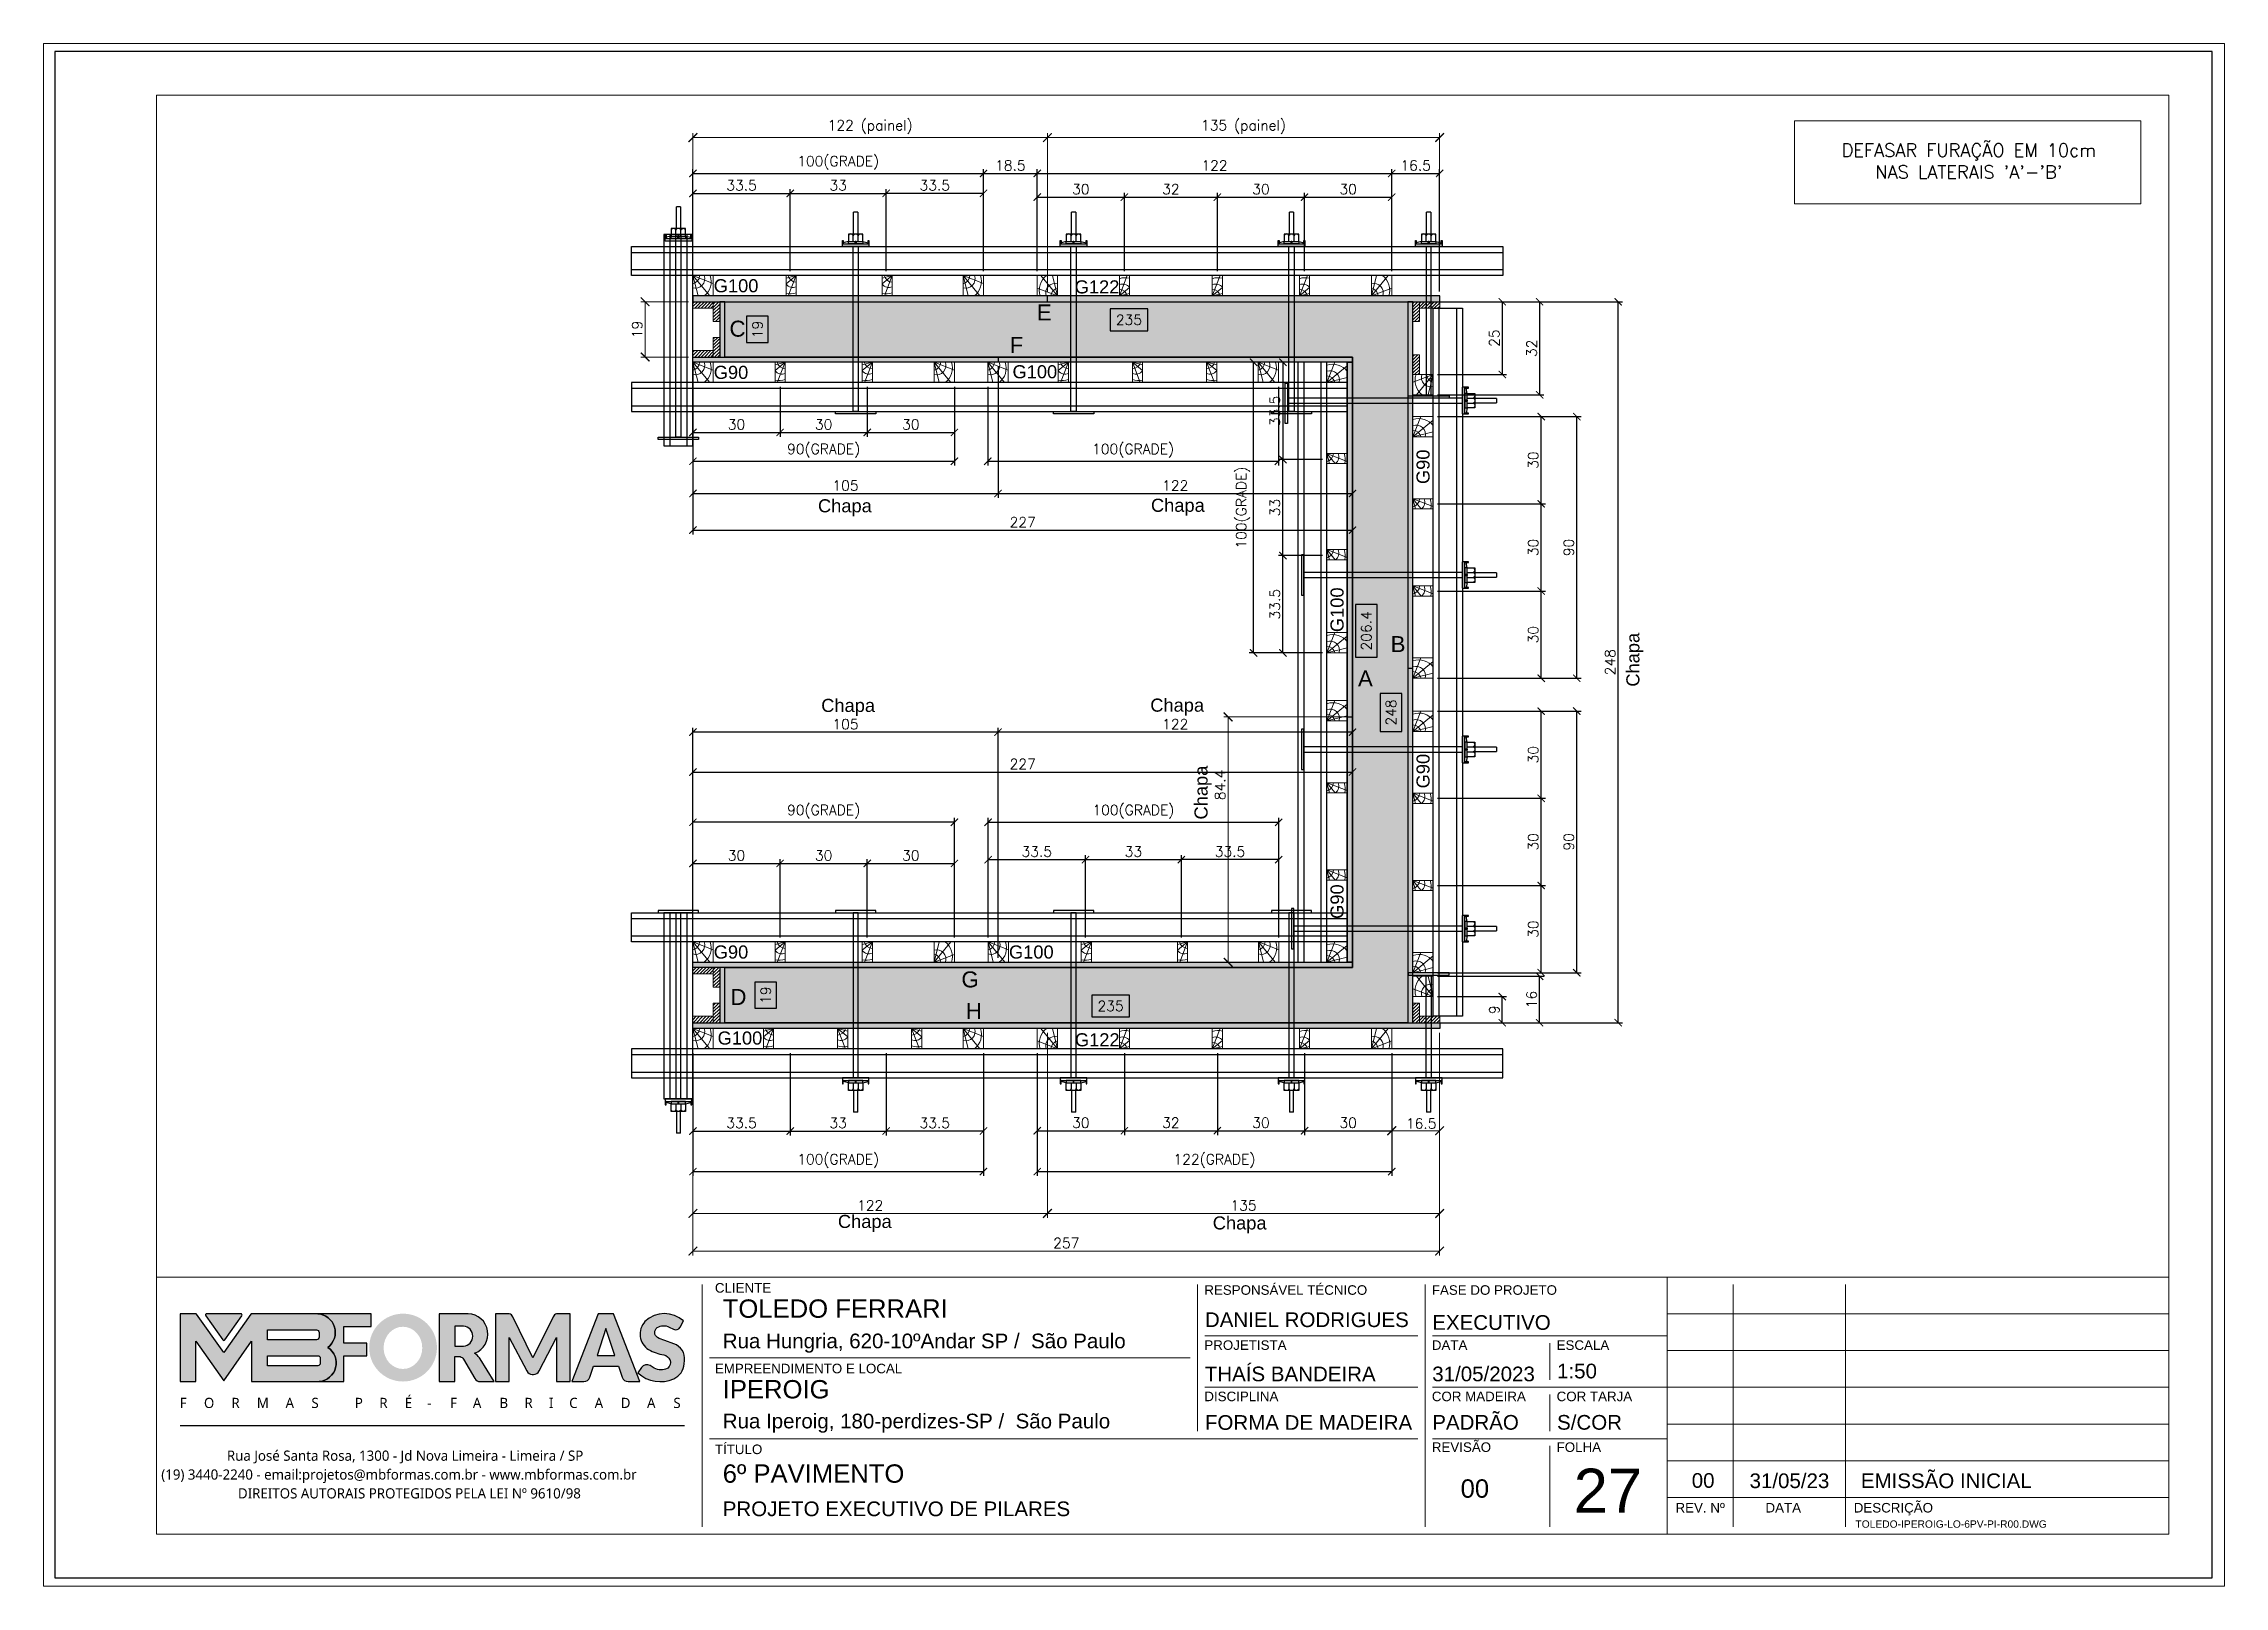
# Paper-space layout '27' of a CAD drawing. Extents: x 399.1 to 428.8, y 284.8 to 305.8.
# The model-space entities are those that its viewports show. They can reach past a viewport. Long polylines and large blocks are cut down to what shows.
import ezdxf
from ezdxf.enums import TextEntityAlignment as Align

# ---------------------------------------------------------------- set-up
doc = ezdxf.new("R2010")
doc.units = 0
doc.header["$PDMODE"] = 2
doc.header["$PDSIZE"] = 10
for name, pattern in [('CABLIN', [0.35, 0.25, -0.1]), ('DASHED2', [9.525, 6.35, -3.175]), ('HIDDEN', [9.525, 6.35, -3.175])]:
    doc.linetypes.add(name, pattern=pattern)
doc.layers.get('0').update_dxf_attribs({"lineweight": 13})
doc.layers.get('Defpoints').update_dxf_attribs({"lineweight": 13})
for name, color, linetype in [('Barra de Ancoragem', 20, 'Continuous'), ('CHAPA', 1, 'Continuous'), ('Concreto', 250, 'HIDDEN'), ('Cota', 4, 'Continuous'), ('Cota Seção (2x)', 4, 'Continuous'), ('Hachura', 252, 'CABLIN'), ('MB Logo', 254, 'Continuous'), ('Painéis', 30, 'Continuous'), ('Perfil Metálico', 224, 'Continuous'), ('TEXTO_GERAL', 7, 'Continuous')]:
    doc.layers.add(name, color=color, linetype=linetype)
for name, color, linetype, lineweight in [('contorno de painel', 7, 'Continuous', 13), ('cotas', 4, 'Continuous', 13), ('FOLHA MB', 7, 'Continuous', 13), ('Madeira', 100, 'Continuous', 13), ('N° FOLHA', 5, 'Continuous', 13), ('sarrafo', 93, 'Continuous', 13), ('Texto Seção', 7, 'Continuous', 15)]:
    doc.layers.add(name, color=color, linetype=linetype, lineweight=lineweight)
doc.layers.add('Laje_Perimetro', color=7, linetype='Continuous', plot=False)
doc.layers.add('VIEW', color=252, linetype='Continuous', lineweight=13, plot=False)
doc.styles.add('ARIAL', font='arial.ttf', dxfattribs={"oblique": 15, "height": 25})
doc.styles.add('MB_C01', font='arial.ttf', dxfattribs={"height": 1.3})
doc.styles.add('MB_C02', font='arial.ttf', dxfattribs={"height": 2})
doc.styles.add('MB_C03', font='arial.ttf', dxfattribs={"height": 2.5})
doc.styles.add('MB_C04', font='arial.ttf', dxfattribs={"height": 6})
doc.styles.add('MtXpl_Lucida_Sans_Un', font='l_10646.ttf')
doc.styles.add('ROMANS', font='romans.shx')
doc.styles.add('SANSSERIF', font='sas_____.pfb')
doc.dimstyles.new('COTA SECAO', dxfattribs={"dimtxt": 7, "dimasz": 5, "dimexe": 3, "dimexo": 3, "dimgap": 2, "dimtad": 3, "dimdec": 1, "dimlfac": 0.5, "dimzin": 12, "dimdsep": 46, "dimtxsty": 'ROMANS', "dimblk": 'ARCHTICK', "dimcen": 0, "dimclrd": 4, "dimclre": 4, "dimclrt": 1, "dimadec": 1, "dimazin": 3, "dimtfac": 1, "dimtdec": 1, "dimtmove": 0, "dimatfit": 3, "dimldrblk": 'OBLIQUE', "dimfxl": 0, "dimtolj": 1, "dimtzin": 12, "dimarcsym": 0})
doc.dimstyles.new('SECÇÃO 2', dxfattribs={"dimtxt": 7, "dimasz": 6, "dimexe": 0.18, "dimexo": 2, "dimgap": -4, "dimtad": 3, "dimdec": 1, "dimlfac": 0.5, "dimzin": 12, "dimdsep": 46, "dimtxsty": 'ROMANS', "dimblk": 'ARCHTICK', "dimcen": 0.09, "dimse1": 1, "dimse2": 1, "dimsd1": 1, "dimsd2": 1, "dimclrd": 180, "dimclre": 5, "dimclrt": 1, "dimadec": 0, "dimazin": 3, "dimtfac": 1, "dimtdec": 1, "dimtofl": 0, "dimtmove": 0, "dimatfit": 3, "dimldrblk": 'ARCHTICK', "dimfxl": 0, "dimtolj": 1, "dimtzin": 0, "dimarcsym": 0})
pattern_1 = [(45, (-5979.23, 25551.5272), (-1.12253202, 1.12253202), [])]

psp = doc.layouts.new('27')

msp = doc.modelspace()

# ---------------------------------------------------------------- texts
at = {"layer": 'cotas', "color": 7, "insert": (-14603.968, 2756.9), "char_height": 9, "attachment_point": 5, "style": 'ROMANS'}
msp.add_mtext("\\A1;DEFASAR FURAÇÃO EM 10cm\\PNAS LATERAIS 'A'-'B'", dxfattribs=at)
at = {"layer": 'N° FOLHA', "color": 5, "style": 'MB_C04'}
msp.add_text('27', height=30.3061, dxfattribs=at).set_placement((-14875.91, 1827.003))
at = {"layer": 'Texto Seção', "color": 0, "linetype": 'Continuous', "style": 'SANSSERIF'}
for s, p in [('G100', (-15467.868, 2671.156)), ('G122', (-15219.407, 2670.36)), ('G90', (-15467.868, 2611.556)), ('G100', (-15262.215, 2611.977)), ('G90', (-15467.868, 2212.754)), ('G100', (-15264.644, 2212.754)), ('G100', (-15465.215, 2153.575)), ('G122', (-15219.25, 2152.358))]:
    msp.add_text(s, height=9, dxfattribs=at).set_placement(p, align=Align.MIDDLE_LEFT)
for s, p in [('G90', (-14979.618, 2534.691)), ('G100', (-15038.818, 2432.833)), ('G90', (-14979.618, 2325.331)), ('G90', (-15038.818, 2235.549))]:
    msp.add_text(s, height=9, rotation=90, dxfattribs=at).set_placement(p, align=Align.MIDDLE_LEFT)
at = {"layer": 'TEXTO_GERAL', "style": 'ARIAL'}
for s, p in [('E', (-15240.435, 2652.794)), ('C', (-15451.499, 2641.608)), ('F', (-15259.477, 2630.406)), ('B', (-14996.821, 2424.607)), ('A', (-15019.316, 2400.948)), ('G', (-15291.403, 2193.909)), ('D', (-15450.894, 2181.8)), ('H', (-15288.827, 2172.255))]:
    msp.add_text(s, height=11, dxfattribs=at).set_placement(p, align=Align.MIDDLE_CENTER)
at = {"layer": 'TEXTO_GERAL', "color": 0, "linetype": 'Continuous', "style": 'SANSSERIF'}
for p in [(-15396.105, 2519.756), (-15166.903, 2520.106), (-15393.884, 2382.415), (-15167.379, 2382.604), (-15382.402, 2027.388), (-15124.385, 2026.365)]:
    msp.add_text('Chapa', height=9, dxfattribs=at).set_placement(p, align=Align.MIDDLE_LEFT)
for p in [(-14835.195, 2395.31), (-15132.442, 2303.907)]:
    msp.add_text('Chapa', height=9, rotation=90, dxfattribs=at).set_placement(p, align=Align.MIDDLE_LEFT)

# ---------------------------------------------------------------- blocks, each defined once
blk = doc.blocks.new('MB-NOVO')
at = {"layer": 'MB Logo', "linetype": 'Continuous'}
h = blk.add_hatch(color=256, dxfattribs=at)
h.dxf.hatch_style = 1
h.set_gradient(color1=(242, 132, 69), color2=(247, 180, 141), rotation=90, tint=1)
h.paths.add_polyline_path([(-18529.6, 10980.8), (-18475.7, 10980.8, 0.706757), (-18468.7, 11008, 0.681802), (-18476.7, 11034.9), (-18529.4, 11034.9, 0.243712), (-18530.2, 11034.5), (-18551.7, 11003.9), (-18573.3, 11034.5, 0.243712), (-18574.1, 11034.9), (-18586.5, 11034.9), (-18586.5, 10980.8), (-18573.9, 10980.8), (-18573.9, 11012.9), (-18551.7, 10981.5), (-18529.6, 11012.9)])
h.paths.add_polyline_path([(-18516.8, 11014.1), (-18516.8, 11022), (-18477.8, 11022, -0.414214), (-18475.8, 11020), (-18475.8, 11016.1, -0.414214), (-18477.8, 11014.1)], flags=16)
h.paths.add_polyline_path([(-18516.8, 11001.4), (-18476.8, 11001.4, -0.414214), (-18474.8, 10999.4), (-18474.8, 10995.5, -0.414214), (-18476.8, 10993.5), (-18516.8, 10993.5)], flags=16)
at = {"layer": 'MB Logo', "true_color": 0x262626}
h = blk.add_hatch(color=250, dxfattribs=at)
h.dxf.hatch_style = 1
h.paths.add_polyline_path([(-18537.3, 11033.3, 0.60809), (-18538.1, 11034.9), (-18565.3, 11034.9, 0.60809), (-18566.1, 11033.3), (-18552.5, 11014, 0.518202), (-18550.9, 11014)])
h = blk.add_hatch(color=250, dxfattribs=at)
h.dxf.hatch_style = 1
h.paths.add_polyline_path([(-18456.2, 11011.3), (-18456.2, 11024.6), (-18434.2, 11024.6), (-18434.2, 11034.9), (-18476.7, 11034.9, -0.681802), (-18468.7, 11008, -0.706757), (-18475.7, 10980.8), (-18456.2, 10980.8), (-18456.2, 11001.4), (-18437.8, 11001.4), (-18437.8, 11011.3)])
h = blk.add_hatch(color=250, dxfattribs=at)
h.dxf.hatch_style = 1
h.paths.add_polyline_path([(-18435.9, 11007.9, 1), (-18381.9, 11007.9, 1)])
edge = h.paths.add_edge_path(flags=16)
edge.add_ellipse((-18409, 11007.7), major_axis=(0, 16.8), ratio=0.916255, start_angle=0, end_angle=360)
h = blk.add_hatch(color=250, dxfattribs=at)
h.dxf.hatch_style = 1
h.paths.add_polyline_path([(-18357, 11034.9), (-18380.2, 11034.9), (-18380.2, 10980.8), (-18367.6, 10980.8), (-18367.6, 11000.7), (-18363.4, 11000.7, -0.195765), (-18360.9, 10998.9), (-18351.8, 10983.2, 0.261385), (-18347.5, 10980.8), (-18336.4, 10980.8), (-18347.5, 10999, 0.082429), (-18349.6, 11001.5), (-18351.9, 11003.4, 0.81838)])
h.paths.add_polyline_path([(-18360.8, 11009), (-18367.6, 11009), (-18367.6, 11025), (-18360.8, 11025, -0.92578)], flags=16)
h = blk.add_hatch(color=250, dxfattribs=at)
h.dxf.hatch_style = 1
h.paths.add_polyline_path([(-18286.6, 11015.9), (-18286.6, 10980.8), (-18275.8, 10980.8), (-18275.8, 11034.9), (-18286.6, 11034.9, 0.216647), (-18289.4, 11032.4), (-18305.5, 10999.8), (-18321.6, 11032.7, 0.199908), (-18324.3, 11034.9), (-18335.2, 11034.9), (-18335.2, 10980.8), (-18324.3, 10980.8), (-18324.3, 11015.9), (-18310.4, 10989.3, 0.279644), (-18306, 10986.6, 0.340986), (-18300.5, 10989.3)])
h = blk.add_hatch(color=250, dxfattribs=at)
h.dxf.hatch_style = 1
h.paths.add_polyline_path([(-18274.4, 10980.8), (-18265, 10980.8, 0.322517), (-18260.2, 10984.3), (-18257.3, 10993), (-18237.2, 10993), (-18234.3, 10984.3, 0.322517), (-18229.5, 10980.8), (-18220.3, 10980.8), (-18241.2, 11034.9), (-18253.4, 11034.9)])
h.paths.add_polyline_path([(-18254.4, 11001.6), (-18247.3, 11023), (-18240.1, 11001.6)], flags=16)
h = blk.add_hatch(color=250, dxfattribs=at)
h.dxf.hatch_style = 1
h.paths.add_polyline_path([(-18206, 11024, -0.247671), (-18196.9, 11024.3), (-18193.5, 11022.5, 0.40799), (-18188.2, 11024.1), (-18185.4, 11029.1, 0.392837), (-18216.2, 11028.7, 0.467779), (-18213.3, 11006.3, 0.077523), (-18201.2, 11002.1, -0.214206), (-18196.1, 10997.9, -0.284295), (-18198.2, 10991.4, -0.26924), (-18208.8, 10991.6), (-18212.2, 10993.6, 0.407727), (-18219, 10992.1), (-18221.8, 10987.7, 0.296878), (-18193.2, 10983.1, 0.272251), (-18184.9, 10995.3), (-18184.6, 10997.9, 0.348906), (-18193.7, 11011.2), (-18200.4, 11013.5, -0.045018), (-18205.8, 11015.7, -0.618284)])
at = {"layer": 'MB Logo', "linetype": 'Continuous'}
blk.add_line((-18586.5, 10945.9), (-18184.8, 10945.9), dxfattribs=at)
at = {"layer": 'MB Logo', "color": 23, "linetype": 'Continuous', "true_color": 0xf28445}
for points in [[(-18573.3, 11034.5, 0.243712), (-18574.1, 11034.9), (-18586.5, 11034.9), (-18586.5, 10980.8), (-18573.9, 10980.8), (-18573.9, 11012.9), (-18551.7, 10981.5), (-18529.6, 11012.9), (-18529.6, 10980.8), (-18475.7, 10980.8, 0.706757), (-18468.7, 11008, 0.681802), (-18476.7, 11034.9), (-18529.4, 11034.9, 0.243712), (-18530.2, 11034.5), (-18551.7, 11003.9)], [(-18516.8, 11022), (-18477.8, 11022, -0.414214), (-18475.8, 11020), (-18475.8, 11016.1, -0.414214), (-18477.8, 11014.1), (-18516.8, 11014.1)], [(-18516.8, 11001.4), (-18476.8, 11001.4, -0.414214), (-18474.8, 10999.4), (-18474.8, 10995.5, -0.414214), (-18476.8, 10993.5), (-18516.8, 10993.5)]]:
    blk.add_lwpolyline(points, format="xyb", close=True, dxfattribs=at)
at = {"layer": 'MB Logo', "color": 250, "true_color": 0x262626}
for points in [[(-18537.3, 11033.3, 0.60809), (-18538.1, 11034.9), (-18565.3, 11034.9, 0.60809), (-18566.1, 11033.3), (-18552.5, 11014, 0.518202), (-18550.9, 11014)], [(-18437.8, 11011.3), (-18456.2, 11011.3), (-18456.2, 11024.6), (-18434.2, 11024.6), (-18434.2, 11034.9), (-18476.7, 11034.9, -0.681802), (-18468.7, 11008, -0.706757), (-18475.7, 10980.8), (-18456.2, 10980.8), (-18456.2, 11001.4), (-18437.8, 11001.4)], [(-18347.5, 10980.8), (-18336.4, 10980.8), (-18347.5, 10999, 0.082429), (-18349.6, 11001.5), (-18351.9, 11003.4, 0.81838), (-18357, 11034.9), (-18380.2, 11034.9), (-18380.2, 10980.8), (-18367.6, 10980.8), (-18367.6, 11000.7), (-18363.4, 11000.7, -0.209789), (-18360.8, 10998.7), (-18351.8, 10983.2, 0.261385)], [(-18286.6, 11015.9), (-18286.6, 10980.8), (-18275.8, 10980.8), (-18275.8, 11034.9), (-18286.6, 11034.9, 0.216647), (-18289.4, 11032.4), (-18305.5, 10999.8), (-18321.5, 11032.4, 0.216647), (-18324.3, 11034.9), (-18335.2, 11034.9), (-18335.2, 10980.8), (-18324.3, 10980.8), (-18324.3, 11015.9), (-18310.4, 10989.3, 0.279644), (-18306, 10986.6), (-18304.9, 10986.6, 0.279644), (-18300.5, 10989.3)], [(-18265, 10980.8, 0.322517), (-18260.2, 10984.3), (-18257.3, 10993), (-18237.2, 10993), (-18234.3, 10984.3, 0.322517), (-18229.5, 10980.8), (-18220.3, 10980.8), (-18241.2, 11034.9), (-18253.4, 11034.9), (-18274.4, 10980.8)], [(-18206.2, 11015.9, -0.549626), (-18206.4, 11023.8, -0.258723), (-18196.9, 11024.3), (-18193.5, 11022.5, 0.40799), (-18188.2, 11024.1), (-18185.4, 11029.1, 0.392837), (-18216.2, 11028.7, 0.467779), (-18213.3, 11006.3, 0.077523), (-18201.2, 11002.1, -0.203897), (-18196.3, 10998.2), (-18196.1, 10997.8, -0.267611), (-18198, 10991.6), (-18198.5, 10991.3, -0.261145), (-18208.8, 10991.6), (-18212.2, 10993.6, 0.407727), (-18219, 10992.1), (-18221.8, 10987.7, 0.296878), (-18193.2, 10983.1, 0.265963), (-18184.9, 10994.9), (-18184.7, 10997.6, 0.340466), (-18193.1, 11011), (-18200.4, 11013.5, -0.049298)], [(-18367.6, 11009), (-18360.8, 11009, 0.92578), (-18360.8, 11025), (-18367.6, 11025)]]:
    blk.add_lwpolyline(points, format="xyb", close=True, dxfattribs=at)
blk.add_lwpolyline([(-18247.3, 11023), (-18254.4, 11001.6), (-18240.1, 11001.6)], close=True, dxfattribs=at)
at = {"layer": 'MB Logo', "color": 250, "true_color": 0x262626, "style": 'MtXpl_Lucida_Sans_Un'}
for s, height, p in [('F', 8.12, (-18586.8, 10959.8)), ('O', 8.12, (-18567.5, 10959.8)), ('R', 8.12, (-18545.6, 10959.8)), ('M', 8.12, (-18525.4, 10959.8)), ('A', 8.12, (-18502.5, 10959.8)), ('S', 8.12, (-18481.9, 10959.8)), ('P', 8.12, (-18447.3, 10959.8)), ('R', 8.12, (-18427.8, 10959.8)), ('É', 8.12, (-18407.5, 10959.8)), ('-', 8.12, (-18389.6, 10959.8)), ('F', 8.12, (-18371.4, 10959.8)), ('A', 8.12, (-18353.3, 10959.8)), ('B', 8.12, (-18332.1, 10959.8)), ('R', 8.12, (-18312.2, 10959.8)), ('I', 8.12, (-18292.7, 10959.8)), ('C', 8.12, (-18276.6, 10959.8)), ('A', 8.12, (-18256.3, 10959.8)), ('D', 8.12, (-18235.5, 10959.8)), ('A', 8.12, (-18214.6, 10959.8)), ('S', 8.12, (-18193.6, 10959.8)), ('DIREITOS AUTORAIS PROTEGIDOS PELA LEI Nº 9610/98', 8.122, (-18540.4, 10887.8))]:
    blk.add_text(s, height=height, dxfattribs=at).set_placement(p)
at = {"layer": 'MB Logo', "style": 'MtXpl_Lucida_Sans_Un'}
for s, p in [('Rua José Santa Rosa, 1300 - Jd Nova Limeira - Limeira / SP', (-18549.2, 10917.8)), ('(19) 3440-2240 - email:projetos@mbformas.com.br - www.mbformas.com.br', (-18601.5, 10902.8))]:
    blk.add_text(s, height=8.122, dxfattribs=at).set_placement(p)
blk = doc.blocks.new('A$C169d8357')
at = {"layer": 'FOLHA MB', "color": 1}
for p, q in [((1109.8, 356.7), (70, 356.7)), ((445.6, 351.7), (445.6, 185)), ((786.6, 351.7), (786.6, 250.7)), ((943.1, 351.7), (943.1, 185)), ((1109.8, 356.7), (1109.8, 179.9)), ((1455, 356.7), (1109.8, 356.7)), ((1155.3, 185), (1155.3, 351.7)), ((1232.6, 351.7), (1232.6, 185)), ((1455, 331.5), (1109.8, 331.5)), ((938.1, 316.3), (791.6, 316.3)), ((1109.8, 316.3), (948.2, 316.3)), ((781.5, 301.2), (450.7, 301.2)), ((1029, 311.3), (1029, 286)), ((1455, 306.2), (1109.8, 306.2)), ((938.1, 281), (791.6, 281)), ((1109.8, 281), (948.2, 281)), ((1029, 275.9), (1029, 250.7)), ((1455, 281), (1109.8, 281)), ((1455, 255.7), (1109.8, 255.7)), ((938.1, 245.6), (450.7, 245.6)), ((1109.8, 245.6), (948.2, 245.6)), ((1029, 240.6), (1029, 185)), ((1455, 230.4), (1109.8, 230.4)), ((1455, 205.2), (1109.8, 205.2))]:
    blk.add_line(p, q, dxfattribs=at)
for points in [[(0, 1199.9), (0, 149.9), (1485, 149.9), (1485, 1199.9)], [(70, 1169.9), (70, 179.9), (1455, 179.9), (1455, 1169.9)]]:
    blk.add_lwpolyline(points, close=True, dxfattribs=at)
at = {"layer": 'MB Logo', "xscale": 0.8642040370897565, "yscale": 0.8642040370897565, "zscale": 0.8642040370897565}
blk.add_blockref('MB-NOVO', (16148.7, -9204.8), dxfattribs=at)
at = {"layer": 'FOLHA MB', "color": 6}
for s, height, style, p in [('CLIENTE', 6.57, 'MB_C01', (454.3, 346.1)), ('RESPONSÁVEL TÉCNICO', 6.566, 'MB_C01', (791.2, 344.6)), ('FASE DO PROJETO', 6.566, 'MB_C01', (947.8, 344.6)), ('Rua Hungria, 620-10ºAndar SP /  São Paulo', 10.102, 'MB_C02', (459.7, 307.8)), ('PROJETISTA', 6.57, 'MB_C01', (791.2, 306.7)), ('DATA', 6.57, 'MB_C01', (947.8, 306.7)), ('ESCALA', 6.57, 'MB_C01', (1033.7, 306.7)), ('EMPREENDIMENTO E LOCAL', 6.566, 'MB_C01', (454.3, 290.6)), ('DISCIPLINA', 6.57, 'MB_C01', (791.2, 271.4)), ('COR MADEIRA', 6.566, 'MB_C01', (947.8, 271.4)), ('COR TARJA', 6.57, 'MB_C01', (1033.7, 271.4)), ('Rua Iperoig, 180-perdizes-SP /  São Paulo', 10.102, 'MB_C02', (459.7, 252.7)), ('TÍTULO', 6.57, 'MB_C01', (454.3, 235)), ('REVISÃO', 6.57, 'MB_C01', (947.8, 236.5)), ('FOLHA', 6.57, 'MB_C01', (1033.7, 236.5)), ('PROJETO EXECUTIVO DE PILARES', 10.102, 'MB_C02', (459.7, 192.3))]:
    blk.add_text(s, height=height, dxfattribs=dict(at, style=style)).set_placement(p)
at = {"layer": 'FOLHA MB', "color": 5}
for s, height, style, p in [('TOLEDO FERRARI', 12.628, 'MB_C03', (459.7, 328.8)), ('DANIEL RODRIGUES', 10.102, 'MB_C02', (791.6, 322.4)), ('EXECUTIVO', 10.1, 'MB_C02', (948.1, 320.5)), ('IPEROIG', 12.63, 'MB_C03', (459.7, 273.3)), ('THAÍS BANDEIRA', 10.102, 'MB_C02', (791.5, 285.1)), ('31/05/2023', 10.1, 'MB_C02', (948.1, 285.1)), ('1:50', 10.1, 'MB_C02', (1034, 287.1)), ('FORMA DE MADEIRA', 10.102, 'MB_C02', (791.6, 251.7)), ('PADRÃO', 10.1, 'MB_C02', (948.1, 251.8)), ('S/COR', 10.1, 'MB_C02', (1034, 251.8)), ('6º PAVIMENTO', 12.628, 'MB_C03', (459.7, 215.3)), ('00', 12.63, 'MB_C03', (967.6, 205)), ('00', 10.1, 'MB_C02', (1126.7, 211.8)), ('31/05/23', 10.1, 'MB_C02', (1166.5, 211.6)), ('EMISSÃO INICIAL', 10.102, 'MB_C02', (1243.1, 211.6))]:
    blk.add_text(s, height=height, dxfattribs=dict(at, style=style)).set_placement(p)
at = {"layer": 'FOLHA MB', "color": 6, "style": 'MB_C01'}
for s, p in [('REV. Nº', (1132.5, 198.1)), ('DATA', (1189.7, 198.1)), ('DESCRIÇÃO', (1265.5, 198.1))]:
    blk.add_text(s, height=6.57, dxfattribs=at).set_placement(p, align=Align.MIDDLE_CENTER)
at = {"layer": 'FOLHA MB', "insert": (1239.4, 189.4), "char_height": 5.051, "width": 210.818, "attachment_point": 1, "style": 'MB_C04'}
blk.add_mtext('TOLEDO-IPEROIG-LO-6PV-PI-R00.DWG', dxfattribs=at)
blk = doc.blocks.new('*D1323')
at = {"layer": 'contorno de painel', "color": 180, "lineweight": -2, "transparency": 16777216}
for p, q in [((-15424.6, 2192.1), (-15439.6, 2192.1)), ((-15439.6, 2192.1), (-15439.6, 2174.1)), ((-15424.6, 2174.1), (-15424.6, 2192.1)), ((-15439.6, 2174.1), (-15424.6, 2174.1))]:
    blk.add_line(p, q, dxfattribs=at)
at = {"layer": 'Defpoints', "color": 0, "transparency": 16777216}
for p in [(-15482.2, 2202.1), (-15482.2, 2164.1), (-15420.6, 2164.1)]:
    blk.add_point(p, dxfattribs=at)
at = {"layer": 'contorno de painel', "color": 1, "transparency": 16777216, "insert": (-15432.1, 2183.1), "char_height": 7, "attachment_point": 5, "rotation": 90, "style": 'ROMANS'}
blk.add_mtext('\\A1;19', dxfattribs=at)
blk = doc.blocks.new('_ArchTick')
at = {"color": 0, "linetype": 'ByBlock', "const_width": 0.15}
blk.add_lwpolyline([(-0.5, -0.5), (0.5, 0.5)], dxfattribs=at)
blk = doc.blocks.new('ERTYERTYUYTURTYUTRYU')
at = {"layer": 'Barra de Ancoragem'}
for p, q in [((8963.3, 10873.8), (8963.3, 10855.5)), ((8964.9, 10869.7), (8964.1, 10873.2)), ((8964.9, 10859.7), (8964.1, 10856.1)), ((8985.1, 10863.2), (8985.1, 10866.1))]:
    blk.add_line(p, q, dxfattribs=at)
at = {"layer": 'Barra de Ancoragem', "flags": 128}
for points in [[(8961.5, 10855.5), (8961.5, 10873.8), (8963.3, 10873.8), (8963.3, 10855.5)], [(8963.3, 10873.8), (8965.7, 10873.8), (8965.7, 10873.2), (8963.3, 10873.2)], [(8963.3, 10869.7), (8964.9, 10869.7), (8964.9, 10859.7), (8963.3, 10859.7)], [(8963.3, 10856.1), (8965.7, 10856.1), (8965.7, 10855.5), (8963.3, 10855.5)]]:
    blk.add_lwpolyline(points, close=True, dxfattribs=at)
for points in [[(8964.9, 10859.7), (8970.1, 10859.7), (8970.1, 10869.7), (8964.9, 10869.7)], [(8964.9, 10864.4), (8963.3, 10864.4), (8963.3, 10865), (8964.9, 10865), (8964.9, 10864.4), (8964.9, 10865)], [(8985.1, 10863.2), (8970.1, 10863.2), (8970.1, 10866.1), (8985.1, 10866.1)]]:
    blk.add_lwpolyline(points, dxfattribs=at)
for points in [[(8964.9, 10866.4), (8969, 10866.4, 0.729796), (8969, 10869.7, 0.729796)], [(8964.9, 10862.9), (8969, 10862.9, 0.666667), (8969, 10866.4, 0.666667)]]:
    blk.add_lwpolyline(points, format="xyb", dxfattribs=at)
at = {"layer": 'Barra de Ancoragem'}
blk.add_arc((8968.4, 10861.3), 1.7, 287.7564, 72.2436, dxfattribs=at)
blk = doc.blocks.new('*D1324')
at = {"layer": 'contorno de painel', "color": 180, "lineweight": -2, "transparency": 16777216}
for p, q in [((-15181.7, 2183.1), (-15207.7, 2183.1)), ((-15207.7, 2183.1), (-15207.7, 2168.1)), ((-15181.7, 2168.1), (-15181.7, 2183.1)), ((-15207.7, 2168.1), (-15181.7, 2168.1))]:
    blk.add_line(p, q, dxfattribs=at)
at = {"layer": 'Defpoints', "color": 0, "transparency": 16777216}
for p in [(-15460.2, 2164.1), (-14990.2, 2164.1), (-14990.2, 2164.1)]:
    blk.add_point(p, dxfattribs=at)
at = {"layer": 'contorno de painel', "color": 1, "transparency": 16777216, "insert": (-15194.7, 2175.6), "char_height": 7, "attachment_point": 5, "style": 'ROMANS'}
blk.add_mtext('\\A1;235', dxfattribs=at)
blk = doc.blocks.new('*D1325')
at = {"layer": 'contorno de painel', "color": 180, "lineweight": -2, "transparency": 16777216}
for p, q in [((-14994.2, 2390.5), (-15009.2, 2390.5)), ((-15009.2, 2390.5), (-15009.2, 2364.5)), ((-14994.2, 2364.5), (-14994.2, 2390.5)), ((-15009.2, 2364.5), (-14994.2, 2364.5))]:
    blk.add_line(p, q, dxfattribs=at)
at = {"layer": 'Defpoints', "color": 0, "transparency": 16777216}
for p in [(-14990.2, 2660.1), (-14990.2, 2164.1), (-14990.2, 2164.1)]:
    blk.add_point(p, dxfattribs=at)
at = {"layer": 'contorno de painel', "color": 1, "transparency": 16777216, "insert": (-15001.7, 2377.5), "char_height": 7, "attachment_point": 5, "rotation": 90, "style": 'ROMANS'}
blk.add_mtext('\\A1;248', dxfattribs=at)
blk = doc.blocks.new('*D1326')
at = {"layer": 'contorno de painel', "color": 180, "lineweight": -2, "transparency": 16777216}
for p, q in [((-15169.1, 2655.2), (-15195.1, 2655.2)), ((-15195.1, 2655.2), (-15195.1, 2640.2)), ((-15169.1, 2640.2), (-15169.1, 2655.2)), ((-15195.1, 2640.2), (-15169.1, 2640.2))]:
    blk.add_line(p, q, dxfattribs=at)
at = {"layer": 'Defpoints', "color": 0, "transparency": 16777216}
for p in [(-14990.2, 2660.1), (-14990.2, 2636.2), (-15460.2, 2622.1)]:
    blk.add_point(p, dxfattribs=at)
at = {"layer": 'contorno de painel', "color": 1, "transparency": 16777216, "insert": (-15182.1, 2647.7), "char_height": 7, "attachment_point": 5, "style": 'ROMANS'}
blk.add_mtext('\\A1;235', dxfattribs=at)
blk = doc.blocks.new('*D1327')
at = {"layer": 'contorno de painel', "color": 180, "lineweight": -2, "transparency": 16777216}
for p, q in [((-15430.3, 2650.1), (-15445.3, 2650.1)), ((-15445.3, 2650.1), (-15445.3, 2632.1)), ((-15430.3, 2632.1), (-15430.3, 2650.1)), ((-15445.3, 2632.1), (-15430.3, 2632.1))]:
    blk.add_line(p, q, dxfattribs=at)
at = {"layer": 'Defpoints', "color": 0, "transparency": 16777216}
for p in [(-15460.2, 2660.1), (-15426.3, 2660.1), (-15460.2, 2622.1)]:
    blk.add_point(p, dxfattribs=at)
at = {"layer": 'contorno de painel', "color": 1, "transparency": 16777216, "insert": (-15437.8, 2641.1), "char_height": 7, "attachment_point": 5, "rotation": 90, "style": 'ROMANS'}
blk.add_mtext('\\A1;19', dxfattribs=at)
blk = doc.blocks.new('PONTALETE')
at = {"layer": 'Madeira'}
for q in [(2.71, 7), (7, 5.76), (7, 1.74)]:
    blk.add_line((0, 0), q, dxfattribs=at)
blk.add_lwpolyline([(0, 0), (7, 0), (7, 7), (0, 7)], close=True, dxfattribs=at)
for centre, radius, start, end in [((2.04, 0.06), 6.23, 37.28179, 109.09128), ((1.09, 0.9), 3.19, 343.60304, 109.98471), ((-0.21, -0.78), 3.09, 14.63219, 86.0383)]:
    blk.add_arc(centre, radius, start, end, dxfattribs=at)
blk = doc.blocks.new('MEIO PONTALETE')
at = {"layer": 'Madeira'}
for q in [(2.71, 7), (3.5, 2.88), (3.5, 0.87)]:
    blk.add_line((0, 0), q, dxfattribs=at)
blk.add_lwpolyline([(0, 0), (3.5, 0), (3.5, 7), (0, 7)], close=True, dxfattribs=at)
for centre, radius, start, end in [((2.04, 0.06), 6.23, 76.44987, 109.09128), ((1.09, 0.9), 3.19, 40.90626, 109.98471), ((-0.21, -0.78), 3.09, 14.63219, 86.0383)]:
    blk.add_arc(centre, radius, start, end, dxfattribs=at)
blk = doc.blocks.new('*D1328')
at = {"layer": 'contorno de painel', "color": 180, "lineweight": -2, "transparency": 16777216}
for p, q in [((-15011.2, 2451.9), (-15026.2, 2451.9)), ((-15026.2, 2451.9), (-15026.2, 2415.6)), ((-15011.2, 2415.6), (-15011.2, 2451.9)), ((-15026.2, 2415.6), (-15011.2, 2415.6))]:
    blk.add_line(p, q, dxfattribs=at)
at = {"layer": 'Defpoints', "color": 0, "transparency": 16777216}
for p in [(-15031.8, 2618.5), (-15031.8, 2205.7), (-15007.2, 2205.7)]:
    blk.add_point(p, dxfattribs=at)
at = {"layer": 'contorno de painel', "color": 1, "transparency": 16777216, "insert": (-15018.7, 2433.7), "char_height": 7, "attachment_point": 5, "rotation": 90, "style": 'ROMANS'}
blk.add_mtext('\\A1;206.4', dxfattribs=at)
blk = doc.blocks.new('*D1329')
at = {"layer": 'Cota Seção (2x)', "color": 4, "lineweight": -2, "transparency": 16777216}
for p, q in [((-14969.6, 2182.1), (-14922.1, 2182.1)), ((-14925.1, 2164.1), (-14925.1, 2182.1)), ((-14965.2, 2164.1), (-14922.1, 2164.1))]:
    blk.add_line(p, q, dxfattribs=at)
at = {"layer": 'Defpoints', "color": 0, "transparency": 16777216}
for p in [(-14972.6, 2182.1), (-14925.1, 2182.1), (-14968.2, 2164.1)]:
    blk.add_point(p, dxfattribs=at)
at = {"layer": 'Cota Seção (2x)', "color": 4, "lineweight": -2, "transparency": 16777216, "xscale": 5, "yscale": 5, "zscale": 5}
for p, rotation in [((-14925.1, 2182.1), 90), ((-14925.1, 2164.1), 270)]:
    blk.add_blockref('_ArchTick', p, dxfattribs=dict(at, rotation=rotation))
at = {"layer": 'Cota Seção (2x)', "color": 1, "transparency": 16777216, "insert": (-14930.6, 2173.1), "char_height": 7, "attachment_point": 5, "rotation": 90, "style": 'ROMANS'}
blk.add_mtext('\\A1;9', dxfattribs=at)
blk = doc.blocks.new('_OBLIQUE')
at = {"color": 0, "linetype": 'ByBlock', "lineweight": -2}
for p, q in [((0, 0), (-1, 0)), ((-0.5, -0.5), (0.5, 0.5))]:
    blk.add_line(p, q, dxfattribs=at)
blk = doc.blocks.new('*D1330')
at = {"layer": 'Cota Seção (2x)', "color": 4, "lineweight": -2, "transparency": 16777216}
for p, q in [((-14969.6, 2196.1), (-14896.4, 2196.1)), ((-14899.4, 2164.1), (-14899.4, 2196.1)), ((-14965.2, 2164.1), (-14896.4, 2164.1))]:
    blk.add_line(p, q, dxfattribs=at)
at = {"layer": 'Defpoints', "color": 0, "transparency": 16777216}
for p in [(-14972.6, 2196.1), (-14899.4, 2196.1), (-14968.2, 2164.1)]:
    blk.add_point(p, dxfattribs=at)
at = {"layer": 'Cota Seção (2x)', "color": 4, "lineweight": -2, "transparency": 16777216, "xscale": 5, "yscale": 5, "zscale": 5}
for p, rotation in [((-14899.4, 2196.1), 90), ((-14899.4, 2164.1), 270)]:
    blk.add_blockref('_ArchTick', p, dxfattribs=dict(at, rotation=rotation))
at = {"layer": 'Cota Seção (2x)', "color": 1, "transparency": 16777216, "insert": (-14904.9, 2180.1), "char_height": 7, "attachment_point": 5, "rotation": 90, "style": 'ROMANS'}
blk.add_mtext('\\A1;16', dxfattribs=at)
blk = doc.blocks.new('*D1331')
at = {"layer": 'Cota', "color": 4, "lineweight": -2, "transparency": 16777216}
for p, q in [((-15282.2, 2681.2), (-15282.2, 2751.4)), ((-15282.2, 2748.4), (-15245.2, 2748.4)), ((-15245.2, 2681.1), (-15245.2, 2751.4))]:
    blk.add_line(p, q, dxfattribs=at)
at = {"layer": 'Defpoints', "color": 0, "transparency": 16777216}
for p in [(-15245.2, 2748.4), (-15282.2, 2678.2), (-15245.2, 2678.1)]:
    blk.add_point(p, dxfattribs=at)
at = {"layer": 'Cota', "color": 4, "lineweight": -2, "transparency": 16777216, "xscale": 5, "yscale": 5, "zscale": 5, "rotation": 180}
blk.add_blockref('_ArchTick', (-15282.2, 2748.4), dxfattribs=at)
at = {"layer": 'Cota', "color": 4, "lineweight": -2, "transparency": 16777216, "xscale": 5, "yscale": 5, "zscale": 5}
blk.add_blockref('_ArchTick', (-15245.2, 2748.4), dxfattribs=at)
at = {"layer": 'Cota', "color": 1, "transparency": 16777216, "insert": (-15263.7, 2753.9), "char_height": 7, "attachment_point": 5, "style": 'ROMANS'}
blk.add_mtext('\\A1;18.5', dxfattribs=at)
blk = doc.blocks.new('*D1332')
at = {"layer": 'Cota', "color": 4, "lineweight": -2, "transparency": 16777216}
for p, q in [((-15245.2, 2681.1), (-15245.2, 2751.4)), ((-15245.2, 2748.4), (-15001.2, 2748.4)), ((-15001.2, 2681.1), (-15001.2, 2751.4))]:
    blk.add_line(p, q, dxfattribs=at)
at = {"layer": 'Defpoints', "color": 0, "transparency": 16777216}
for p in [(-15001.2, 2748.4), (-15245.2, 2678.1), (-15001.2, 2678.1)]:
    blk.add_point(p, dxfattribs=at)
at = {"layer": 'Cota', "color": 4, "lineweight": -2, "transparency": 16777216, "xscale": 5, "yscale": 5, "zscale": 5, "rotation": 180}
blk.add_blockref('_ArchTick', (-15245.2, 2748.4), dxfattribs=at)
at = {"layer": 'Cota', "color": 4, "lineweight": -2, "transparency": 16777216, "xscale": 5, "yscale": 5, "zscale": 5}
blk.add_blockref('_ArchTick', (-15001.2, 2748.4), dxfattribs=at)
at = {"layer": 'Cota', "color": 1, "transparency": 16777216, "insert": (-15123.2, 2753.9), "char_height": 7, "attachment_point": 5, "style": 'ROMANS'}
blk.add_mtext('\\A1;122', dxfattribs=at)
blk = doc.blocks.new('*D1333')
at = {"layer": 'Cota', "color": 4, "lineweight": -2, "transparency": 16777216}
for p, q in [((-15245.2, 2681.1), (-15245.2, 2735.1)), ((-15245.2, 2732.1), (-15185.2, 2732.1)), ((-15185.2, 2681.1), (-15185.2, 2735.1))]:
    blk.add_line(p, q, dxfattribs=at)
at = {"layer": 'Defpoints', "color": 0, "transparency": 16777216}
for p in [(-15185.2, 2732.1), (-15245.2, 2678.1), (-15185.2, 2678.1)]:
    blk.add_point(p, dxfattribs=at)
at = {"layer": 'Cota', "color": 4, "lineweight": -2, "transparency": 16777216, "xscale": 5, "yscale": 5, "zscale": 5, "rotation": 180}
blk.add_blockref('_ArchTick', (-15245.2, 2732.1), dxfattribs=at)
at = {"layer": 'Cota', "color": 4, "lineweight": -2, "transparency": 16777216, "xscale": 5, "yscale": 5, "zscale": 5}
blk.add_blockref('_ArchTick', (-15185.2, 2732.1), dxfattribs=at)
at = {"layer": 'Cota', "color": 1, "transparency": 16777216, "insert": (-15215.2, 2737.6), "char_height": 7, "attachment_point": 5, "style": 'ROMANS'}
blk.add_mtext('\\A1;30', dxfattribs=at)
blk = doc.blocks.new('*D1334')
at = {"layer": 'Cota', "color": 4, "lineweight": -2, "transparency": 16777216}
for p, q in [((-15185.2, 2681.1), (-15185.2, 2735.1)), ((-15185.2, 2732.1), (-15121.2, 2732.1)), ((-15121.2, 2681.1), (-15121.2, 2735.1))]:
    blk.add_line(p, q, dxfattribs=at)
at = {"layer": 'Defpoints', "color": 0, "transparency": 16777216}
for p in [(-15121.2, 2732.1), (-15185.2, 2678.1), (-15121.2, 2678.1)]:
    blk.add_point(p, dxfattribs=at)
at = {"layer": 'Cota', "color": 4, "lineweight": -2, "transparency": 16777216, "xscale": 5, "yscale": 5, "zscale": 5, "rotation": 180}
blk.add_blockref('_ArchTick', (-15185.2, 2732.1), dxfattribs=at)
at = {"layer": 'Cota', "color": 4, "lineweight": -2, "transparency": 16777216, "xscale": 5, "yscale": 5, "zscale": 5}
blk.add_blockref('_ArchTick', (-15121.2, 2732.1), dxfattribs=at)
at = {"layer": 'Cota', "color": 1, "transparency": 16777216, "insert": (-15153.2, 2737.6), "char_height": 7, "attachment_point": 5, "style": 'ROMANS'}
blk.add_mtext('\\A1;32', dxfattribs=at)
blk = doc.blocks.new('*D1243')
at = {"layer": 'Cota', "color": 4, "lineweight": -2, "transparency": 16777216}
for p, q in [((-15121.2, 2681.1), (-15121.2, 2735.1)), ((-15121.2, 2732.1), (-15061.2, 2732.1)), ((-15061.2, 2681.1), (-15061.2, 2735.1))]:
    blk.add_line(p, q, dxfattribs=at)
at = {"layer": 'Defpoints', "color": 0, "transparency": 16777216}
for p in [(-15061.2, 2732.1), (-15121.2, 2678.1), (-15061.2, 2678.1)]:
    blk.add_point(p, dxfattribs=at)
at = {"layer": 'Cota', "color": 4, "lineweight": -2, "transparency": 16777216, "xscale": 5, "yscale": 5, "zscale": 5, "rotation": 180}
blk.add_blockref('_ArchTick', (-15121.2, 2732.1), dxfattribs=at)
at = {"layer": 'Cota', "color": 4, "lineweight": -2, "transparency": 16777216, "xscale": 5, "yscale": 5, "zscale": 5}
blk.add_blockref('_ArchTick', (-15061.2, 2732.1), dxfattribs=at)
at = {"layer": 'Cota', "color": 1, "transparency": 16777216, "insert": (-15091.2, 2737.6), "char_height": 7, "attachment_point": 5, "style": 'ROMANS'}
blk.add_mtext('\\A1;30', dxfattribs=at)
blk = doc.blocks.new('*D1244')
at = {"layer": 'Cota', "color": 4, "lineweight": -2, "transparency": 16777216}
for p, q in [((-15061.2, 2681.1), (-15061.2, 2735.1)), ((-15061.2, 2732.1), (-15001.2, 2732.1)), ((-15001.2, 2681.1), (-15001.2, 2735.1))]:
    blk.add_line(p, q, dxfattribs=at)
at = {"layer": 'Defpoints', "color": 0, "transparency": 16777216}
for p in [(-15001.2, 2732.1), (-15061.2, 2678.1), (-15001.2, 2678.1)]:
    blk.add_point(p, dxfattribs=at)
at = {"layer": 'Cota', "color": 4, "lineweight": -2, "transparency": 16777216, "xscale": 5, "yscale": 5, "zscale": 5, "rotation": 180}
blk.add_blockref('_ArchTick', (-15061.2, 2732.1), dxfattribs=at)
at = {"layer": 'Cota', "color": 4, "lineweight": -2, "transparency": 16777216, "xscale": 5, "yscale": 5, "zscale": 5}
blk.add_blockref('_ArchTick', (-15001.2, 2732.1), dxfattribs=at)
at = {"layer": 'Cota', "color": 1, "transparency": 16777216, "insert": (-15031.2, 2737.6), "char_height": 7, "attachment_point": 5, "style": 'ROMANS'}
blk.add_mtext('\\A1;30', dxfattribs=at)
blk = doc.blocks.new('*D1245')
at = {"layer": 'Cota', "color": 4, "lineweight": -2, "transparency": 16777216}
for p, q in [((-14965.2, 2660.1), (-14922.1, 2660.1)), ((-14925.1, 2660.1), (-14925.1, 2610.1)), ((-14969.6, 2610.1), (-14922.1, 2610.1))]:
    blk.add_line(p, q, dxfattribs=at)
at = {"layer": 'Defpoints', "color": 0, "transparency": 16777216}
for p in [(-14968.2, 2660.1), (-14972.6, 2610.1), (-14925.1, 2610.1)]:
    blk.add_point(p, dxfattribs=at)
at = {"layer": 'Cota', "color": 4, "lineweight": -2, "transparency": 16777216, "xscale": 5, "yscale": 5, "zscale": 5}
for p, rotation in [((-14925.1, 2660.1), 90), ((-14925.1, 2610.1), 270)]:
    blk.add_blockref('_ArchTick', p, dxfattribs=dict(at, rotation=rotation))
at = {"layer": 'Cota', "color": 1, "transparency": 16777216, "insert": (-14930.6, 2635.1), "char_height": 7, "attachment_point": 5, "rotation": 90, "style": 'ROMANS'}
blk.add_mtext('\\A1;25', dxfattribs=at)
blk = doc.blocks.new('*D1246')
at = {"layer": 'Cota', "color": 4, "lineweight": -2, "transparency": 16777216}
for p, q in [((-14965.2, 2660.1), (-14896.4, 2660.1)), ((-14899.4, 2660.1), (-14899.4, 2596.1)), ((-14969.6, 2596.1), (-14896.4, 2596.1))]:
    blk.add_line(p, q, dxfattribs=at)
at = {"layer": 'Defpoints', "color": 0, "transparency": 16777216}
for p in [(-14968.2, 2660.1), (-14972.6, 2596.1), (-14899.4, 2596.1)]:
    blk.add_point(p, dxfattribs=at)
at = {"layer": 'Cota', "color": 4, "lineweight": -2, "transparency": 16777216, "xscale": 5, "yscale": 5, "zscale": 5}
for p, rotation in [((-14899.4, 2660.1), 90), ((-14899.4, 2596.1), 270)]:
    blk.add_blockref('_ArchTick', p, dxfattribs=dict(at, rotation=rotation))
at = {"layer": 'Cota', "color": 1, "transparency": 16777216, "insert": (-14904.9, 2628.1), "char_height": 7, "attachment_point": 5, "rotation": 90, "style": 'ROMANS'}
blk.add_mtext('\\A1;32', dxfattribs=at)
blk = doc.blocks.new('*D1247')
at = {"layer": 'Cota Seção (2x)', "color": 4, "lineweight": 5, "transparency": 16777216}
for p, q in [((-15485.2, 2660.1), (-15518.1, 2660.1)), ((-15515.1, 2660.1), (-15515.1, 2622.1)), ((-15485.2, 2622.1), (-15518.1, 2622.1))]:
    blk.add_line(p, q, dxfattribs=at)
at = {"layer": 'Defpoints', "color": 0, "transparency": 16777216}
for p in [(-15482.2, 2660.1), (-15515.1, 2622.1), (-15482.2, 2622.1)]:
    blk.add_point(p, dxfattribs=at)
at = {"layer": 'Cota Seção (2x)', "color": 4, "lineweight": 5, "transparency": 16777216, "xscale": 6, "yscale": 6, "zscale": 6}
for p, rotation in [((-15515.1, 2660.1), 90), ((-15515.1, 2622.1), 270)]:
    blk.add_blockref('_ArchTick', p, dxfattribs=dict(at, rotation=rotation))
at = {"layer": 'Cota Seção (2x)', "color": 1, "transparency": 16777216, "insert": (-15520.6, 2641.1), "char_height": 7, "attachment_point": 5, "rotation": 90, "style": 'ROMANS'}
blk.add_mtext('\\A1;19', dxfattribs=at)
blk = doc.blocks.new('*D1248')
at = {"layer": 'Cota', "color": 4, "lineweight": -2, "transparency": 16777216}
for p, q in [((-15001.2, 2681.1), (-15001.2, 2751.4)), ((-15001.2, 2748.4), (-14968.2, 2748.4)), ((-14968.2, 2667.1), (-14968.2, 2751.4))]:
    blk.add_line(p, q, dxfattribs=at)
at = {"layer": 'Defpoints', "color": 0, "transparency": 16777216}
for p in [(-14968.2, 2748.4), (-15001.2, 2678.1), (-14968.2, 2664.1)]:
    blk.add_point(p, dxfattribs=at)
at = {"layer": 'Cota', "color": 4, "lineweight": -2, "transparency": 16777216, "xscale": 5, "yscale": 5, "zscale": 5, "rotation": 180}
blk.add_blockref('_ArchTick', (-15001.2, 2748.4), dxfattribs=at)
at = {"layer": 'Cota', "color": 4, "lineweight": -2, "transparency": 16777216, "xscale": 5, "yscale": 5, "zscale": 5}
blk.add_blockref('_ArchTick', (-14968.2, 2748.4), dxfattribs=at)
at = {"layer": 'Cota', "color": 1, "transparency": 16777216, "insert": (-14984.7, 2753.9), "char_height": 7, "attachment_point": 5, "style": 'ROMANS'}
blk.add_mtext('\\A1;16.5', dxfattribs=at)
blk = doc.blocks.new('*D1249')
at = {"layer": 'Cota', "color": 4, "lineweight": -2, "transparency": 16777216}
for p, q in [((-15482.2, 2615.5), (-15482.2, 2547.4)), ((-15302.2, 2601.5), (-15302.2, 2547.4)), ((-15482.2, 2550.4), (-15302.2, 2550.4))]:
    blk.add_line(p, q, dxfattribs=at)
at = {"layer": 'Defpoints', "color": 0, "transparency": 16777216}
for p in [(-15482.2, 2618.5), (-15302.2, 2604.5), (-15302.2, 2550.4)]:
    blk.add_point(p, dxfattribs=at)
at = {"layer": 'Cota', "color": 4, "lineweight": -2, "transparency": 16777216, "xscale": 5, "yscale": 5, "zscale": 5, "rotation": 180}
blk.add_blockref('_ArchTick', (-15482.2, 2550.4), dxfattribs=at)
at = {"layer": 'Cota', "color": 4, "lineweight": -2, "transparency": 16777216, "xscale": 5, "yscale": 5, "zscale": 5}
blk.add_blockref('_ArchTick', (-15302.2, 2550.4), dxfattribs=at)
at = {"layer": 'Cota', "color": 1, "transparency": 16777216, "insert": (-15392.2, 2557.7), "char_height": 7, "attachment_point": 5, "style": 'ROMANS'}
blk.add_mtext('\\A1;90(GRADE)', dxfattribs=at)
blk = doc.blocks.new('*D1250')
at = {"layer": 'Cota', "color": 4, "lineweight": -2, "transparency": 16777216}
for p, q in [((-15482.2, 2601.5), (-15482.2, 2567.2)), ((-15422.2, 2601.5), (-15422.2, 2567.2)), ((-15482.2, 2570.2), (-15422.2, 2570.2))]:
    blk.add_line(p, q, dxfattribs=at)
at = {"layer": 'Defpoints', "color": 0, "transparency": 16777216}
for p in [(-15482.2, 2604.5), (-15422.2, 2604.5), (-15422.2, 2570.2)]:
    blk.add_point(p, dxfattribs=at)
at = {"layer": 'Cota', "color": 4, "lineweight": -2, "transparency": 16777216, "xscale": 5, "yscale": 5, "zscale": 5, "rotation": 180}
blk.add_blockref('_ArchTick', (-15482.2, 2570.2), dxfattribs=at)
at = {"layer": 'Cota', "color": 4, "lineweight": -2, "transparency": 16777216, "xscale": 5, "yscale": 5, "zscale": 5}
blk.add_blockref('_ArchTick', (-15422.2, 2570.2), dxfattribs=at)
at = {"layer": 'Cota', "color": 1, "transparency": 16777216, "insert": (-15452.2, 2575.7), "char_height": 7, "attachment_point": 5, "style": 'ROMANS'}
blk.add_mtext('\\A1;30', dxfattribs=at)
blk = doc.blocks.new('*D1251')
at = {"layer": 'Cota', "color": 4, "lineweight": -2, "transparency": 16777216}
for p, q in [((-15422.2, 2601.5), (-15422.2, 2567.2)), ((-15362.2, 2601.5), (-15362.2, 2567.2)), ((-15422.2, 2570.2), (-15362.2, 2570.2))]:
    blk.add_line(p, q, dxfattribs=at)
at = {"layer": 'Defpoints', "color": 0, "transparency": 16777216}
for p in [(-15422.2, 2604.5), (-15362.2, 2604.5), (-15362.2, 2570.2)]:
    blk.add_point(p, dxfattribs=at)
at = {"layer": 'Cota', "color": 4, "lineweight": -2, "transparency": 16777216, "xscale": 5, "yscale": 5, "zscale": 5, "rotation": 180}
blk.add_blockref('_ArchTick', (-15422.2, 2570.2), dxfattribs=at)
at = {"layer": 'Cota', "color": 4, "lineweight": -2, "transparency": 16777216, "xscale": 5, "yscale": 5, "zscale": 5}
blk.add_blockref('_ArchTick', (-15362.2, 2570.2), dxfattribs=at)
at = {"layer": 'Cota', "color": 1, "transparency": 16777216, "insert": (-15392.2, 2575.7), "char_height": 7, "attachment_point": 5, "style": 'ROMANS'}
blk.add_mtext('\\A1;30', dxfattribs=at)
blk = doc.blocks.new('*D1252')
at = {"layer": 'Cota', "color": 4, "lineweight": -2, "transparency": 16777216}
for p, q in [((-15362.2, 2601.5), (-15362.2, 2567.2)), ((-15302.2, 2601.5), (-15302.2, 2567.2)), ((-15362.2, 2570.2), (-15302.2, 2570.2))]:
    blk.add_line(p, q, dxfattribs=at)
at = {"layer": 'Defpoints', "color": 0, "transparency": 16777216}
for p in [(-15362.2, 2604.5), (-15302.2, 2604.5), (-15302.2, 2570.2)]:
    blk.add_point(p, dxfattribs=at)
at = {"layer": 'Cota', "color": 4, "lineweight": -2, "transparency": 16777216, "xscale": 5, "yscale": 5, "zscale": 5, "rotation": 180}
blk.add_blockref('_ArchTick', (-15362.2, 2570.2), dxfattribs=at)
at = {"layer": 'Cota', "color": 4, "lineweight": -2, "transparency": 16777216, "xscale": 5, "yscale": 5, "zscale": 5}
blk.add_blockref('_ArchTick', (-15302.2, 2570.2), dxfattribs=at)
at = {"layer": 'Cota', "color": 1, "transparency": 16777216, "insert": (-15332.2, 2575.7), "char_height": 7, "attachment_point": 5, "style": 'ROMANS'}
blk.add_mtext('\\A1;30', dxfattribs=at)
blk = doc.blocks.new('*D1253')
at = {"layer": 'Cota', "color": 4, "lineweight": -2, "transparency": 16777216}
for p, q in [((-15279.2, 2601.5), (-15279.2, 2547.4)), ((-15079.2, 2601.5), (-15079.2, 2547.4)), ((-15279.2, 2550.4), (-15079.2, 2550.4))]:
    blk.add_line(p, q, dxfattribs=at)
at = {"layer": 'Defpoints', "color": 0, "transparency": 16777216}
for p in [(-15279.2, 2604.5), (-15079.2, 2604.5), (-15079.2, 2550.4)]:
    blk.add_point(p, dxfattribs=at)
at = {"layer": 'Cota', "color": 4, "lineweight": -2, "transparency": 16777216, "xscale": 5, "yscale": 5, "zscale": 5, "rotation": 180}
blk.add_blockref('_ArchTick', (-15279.2, 2550.4), dxfattribs=at)
at = {"layer": 'Cota', "color": 4, "lineweight": -2, "transparency": 16777216, "xscale": 5, "yscale": 5, "zscale": 5}
blk.add_blockref('_ArchTick', (-15079.2, 2550.4), dxfattribs=at)
at = {"layer": 'Cota', "color": 1, "transparency": 16777216, "insert": (-15179.2, 2557.7), "char_height": 7, "attachment_point": 5, "style": 'ROMANS'}
blk.add_mtext('\\A1;100(GRADE)', dxfattribs=at)
blk = doc.blocks.new('*D1254')
at = {"layer": 'Cota', "color": 4, "lineweight": -2, "transparency": 16777216}
for p, q in [((-15272.2, 2615.5), (-15272.2, 2525.2)), ((-15482.2, 2601.5), (-15482.2, 2525.2)), ((-15482.2, 2528.2), (-15272.2, 2528.2))]:
    blk.add_line(p, q, dxfattribs=at)
at = {"layer": 'Defpoints', "color": 0, "transparency": 16777216}
for p in [(-15272.2, 2618.5), (-15482.2, 2604.5), (-15272.2, 2528.2)]:
    blk.add_point(p, dxfattribs=at)
at = {"layer": 'Cota', "color": 4, "lineweight": -2, "transparency": 16777216, "xscale": 5, "yscale": 5, "zscale": 5, "rotation": 180}
blk.add_blockref('_ArchTick', (-15482.2, 2528.2), dxfattribs=at)
at = {"layer": 'Cota', "color": 4, "lineweight": -2, "transparency": 16777216, "xscale": 5, "yscale": 5, "zscale": 5}
blk.add_blockref('_ArchTick', (-15272.2, 2528.2), dxfattribs=at)
at = {"layer": 'Cota', "color": 1, "transparency": 16777216, "insert": (-15377.2, 2533.7), "char_height": 7, "attachment_point": 5, "style": 'ROMANS'}
blk.add_mtext('\\A1;105 ', dxfattribs=at)
blk = doc.blocks.new('*D1255')
at = {"layer": 'Cota', "color": 4, "lineweight": -2, "transparency": 16777216}
for p, q in [((-15272.2, 2615.5), (-15272.2, 2525.2)), ((-15028.2, 2615.5), (-15028.2, 2525.2)), ((-15272.2, 2528.2), (-15028.2, 2528.2))]:
    blk.add_line(p, q, dxfattribs=at)
at = {"layer": 'Defpoints', "color": 0, "transparency": 16777216}
for p in [(-15272.2, 2618.5), (-15028.2, 2618.5), (-15028.2, 2528.2)]:
    blk.add_point(p, dxfattribs=at)
at = {"layer": 'Cota', "color": 4, "lineweight": -2, "transparency": 16777216, "xscale": 5, "yscale": 5, "zscale": 5, "rotation": 180}
blk.add_blockref('_ArchTick', (-15272.2, 2528.2), dxfattribs=at)
at = {"layer": 'Cota', "color": 4, "lineweight": -2, "transparency": 16777216, "xscale": 5, "yscale": 5, "zscale": 5}
blk.add_blockref('_ArchTick', (-15028.2, 2528.2), dxfattribs=at)
at = {"layer": 'Cota', "color": 1, "transparency": 16777216, "insert": (-15150.2, 2533.7), "char_height": 7, "attachment_point": 5, "style": 'ROMANS'}
blk.add_mtext('\\A1;122 ', dxfattribs=at)
blk = doc.blocks.new('*D1256')
at = {"layer": 'Cota Seção (2x)', "color": 4, "lineweight": 5, "transparency": 16777216}
for p, q in [((-15031.2, 2374.5), (-15116.8, 2374.5)), ((-15113.8, 2205.7), (-15113.8, 2374.5)), ((-15031.2, 2205.7), (-15116.8, 2205.7))]:
    blk.add_line(p, q, dxfattribs=at)
at = {"layer": 'Defpoints', "color": 0, "transparency": 16777216}
for p in [(-15113.8, 2374.5), (-15028.2, 2374.5), (-15028.2, 2205.7)]:
    blk.add_point(p, dxfattribs=at)
at = {"layer": 'Cota Seção (2x)', "color": 4, "lineweight": 5, "transparency": 16777216, "xscale": 6, "yscale": 6, "zscale": 6}
for p, rotation in [((-15113.8, 2374.5), 90), ((-15113.8, 2205.7), 270)]:
    blk.add_blockref('_ArchTick', p, dxfattribs=dict(at, rotation=rotation))
at = {"layer": 'Cota Seção (2x)', "color": 1, "transparency": 16777216, "insert": (-15119.3, 2327.7), "char_height": 7, "attachment_point": 5, "rotation": 90, "style": 'ROMANS'}
blk.add_mtext('\\A1;84.4 ', dxfattribs=at)
blk = doc.blocks.new('*D1257')
at = {"layer": 'Cota', "color": 4, "lineweight": -2, "transparency": 16777216}
for p, q in [((-15245.2, 2143.1), (-15245.2, 2086.8)), ((-15185.2, 2143.1), (-15185.2, 2086.8)), ((-15245.2, 2089.8), (-15185.2, 2089.8))]:
    blk.add_line(p, q, dxfattribs=at)
at = {"layer": 'Defpoints', "color": 0, "transparency": 16777216}
for p in [(-15245.2, 2146.1), (-15185.2, 2146.1), (-15185.2, 2089.8)]:
    blk.add_point(p, dxfattribs=at)
at = {"layer": 'Cota', "color": 4, "lineweight": -2, "transparency": 16777216, "xscale": 5, "yscale": 5, "zscale": 5, "rotation": 180}
blk.add_blockref('_ArchTick', (-15245.2, 2089.8), dxfattribs=at)
at = {"layer": 'Cota', "color": 4, "lineweight": -2, "transparency": 16777216, "xscale": 5, "yscale": 5, "zscale": 5}
blk.add_blockref('_ArchTick', (-15185.2, 2089.8), dxfattribs=at)
at = {"layer": 'Cota', "color": 1, "transparency": 16777216, "insert": (-15215.2, 2095.3), "char_height": 7, "attachment_point": 5, "style": 'ROMANS'}
blk.add_mtext('\\A1;30', dxfattribs=at)
blk = doc.blocks.new('*D1258')
at = {"layer": 'Cota', "color": 4, "lineweight": -2, "transparency": 16777216}
for p, q in [((-15185.2, 2143.1), (-15185.2, 2086.8)), ((-15121.2, 2143.1), (-15121.2, 2086.8)), ((-15185.2, 2089.8), (-15121.2, 2089.8))]:
    blk.add_line(p, q, dxfattribs=at)
at = {"layer": 'Defpoints', "color": 0, "transparency": 16777216}
for p in [(-15185.2, 2146.1), (-15121.2, 2146.1), (-15121.2, 2089.8)]:
    blk.add_point(p, dxfattribs=at)
at = {"layer": 'Cota', "color": 4, "lineweight": -2, "transparency": 16777216, "xscale": 5, "yscale": 5, "zscale": 5, "rotation": 180}
blk.add_blockref('_ArchTick', (-15185.2, 2089.8), dxfattribs=at)
at = {"layer": 'Cota', "color": 4, "lineweight": -2, "transparency": 16777216, "xscale": 5, "yscale": 5, "zscale": 5}
blk.add_blockref('_ArchTick', (-15121.2, 2089.8), dxfattribs=at)
at = {"layer": 'Cota', "color": 1, "transparency": 16777216, "insert": (-15153.2, 2095.3), "char_height": 7, "attachment_point": 5, "style": 'ROMANS'}
blk.add_mtext('\\A1;32', dxfattribs=at)
blk = doc.blocks.new('*D1259')
at = {"layer": 'Cota', "color": 4, "lineweight": -2, "transparency": 16777216}
for p, q in [((-15121.2, 2143.1), (-15121.2, 2086.8)), ((-15061.2, 2143.1), (-15061.2, 2086.8)), ((-15121.2, 2089.8), (-15061.2, 2089.8))]:
    blk.add_line(p, q, dxfattribs=at)
at = {"layer": 'Defpoints', "color": 0, "transparency": 16777216}
for p in [(-15121.2, 2146.1), (-15061.2, 2146.1), (-15061.2, 2089.8)]:
    blk.add_point(p, dxfattribs=at)
at = {"layer": 'Cota', "color": 4, "lineweight": -2, "transparency": 16777216, "xscale": 5, "yscale": 5, "zscale": 5, "rotation": 180}
blk.add_blockref('_ArchTick', (-15121.2, 2089.8), dxfattribs=at)
at = {"layer": 'Cota', "color": 4, "lineweight": -2, "transparency": 16777216, "xscale": 5, "yscale": 5, "zscale": 5}
blk.add_blockref('_ArchTick', (-15061.2, 2089.8), dxfattribs=at)
at = {"layer": 'Cota', "color": 1, "transparency": 16777216, "insert": (-15091.2, 2095.3), "char_height": 7, "attachment_point": 5, "style": 'ROMANS'}
blk.add_mtext('\\A1;30', dxfattribs=at)
blk = doc.blocks.new('*D1260')
at = {"layer": 'Cota', "color": 4, "lineweight": -2, "transparency": 16777216}
for p, q in [((-15061.2, 2143.1), (-15061.2, 2086.8)), ((-15001.2, 2143.1), (-15001.2, 2086.8)), ((-15061.2, 2089.8), (-15001.2, 2089.8))]:
    blk.add_line(p, q, dxfattribs=at)
at = {"layer": 'Defpoints', "color": 0, "transparency": 16777216}
for p in [(-15061.2, 2146.1), (-15001.2, 2146.1), (-15001.2, 2089.8)]:
    blk.add_point(p, dxfattribs=at)
at = {"layer": 'Cota', "color": 4, "lineweight": -2, "transparency": 16777216, "xscale": 5, "yscale": 5, "zscale": 5, "rotation": 180}
blk.add_blockref('_ArchTick', (-15061.2, 2089.8), dxfattribs=at)
at = {"layer": 'Cota', "color": 4, "lineweight": -2, "transparency": 16777216, "xscale": 5, "yscale": 5, "zscale": 5}
blk.add_blockref('_ArchTick', (-15001.2, 2089.8), dxfattribs=at)
at = {"layer": 'Cota', "color": 1, "transparency": 16777216, "insert": (-15031.2, 2095.3), "char_height": 7, "attachment_point": 5, "style": 'ROMANS'}
blk.add_mtext('\\A1;30', dxfattribs=at)
blk = doc.blocks.new('*D1261')
at = {"layer": 'Cota', "color": 4, "lineweight": -2, "transparency": 16777216}
for p, q in [((-15245.2, 2143.1), (-15245.2, 2058.7)), ((-15001.2, 2143.1), (-15001.2, 2058.7)), ((-15245.2, 2061.7), (-15001.2, 2061.7))]:
    blk.add_line(p, q, dxfattribs=at)
at = {"layer": 'Defpoints', "color": 0, "transparency": 16777216}
for p in [(-15245.2, 2146.1), (-15001.2, 2146.1), (-15001.2, 2061.7)]:
    blk.add_point(p, dxfattribs=at)
at = {"layer": 'Cota', "color": 4, "lineweight": -2, "transparency": 16777216, "xscale": 5, "yscale": 5, "zscale": 5, "rotation": 180}
blk.add_blockref('_ArchTick', (-15245.2, 2061.7), dxfattribs=at)
at = {"layer": 'Cota', "color": 4, "lineweight": -2, "transparency": 16777216, "xscale": 5, "yscale": 5, "zscale": 5}
blk.add_blockref('_ArchTick', (-15001.2, 2061.7), dxfattribs=at)
at = {"layer": 'Cota', "color": 1, "transparency": 16777216, "insert": (-15123.2, 2069), "char_height": 7, "attachment_point": 5, "style": 'ROMANS'}
blk.add_mtext('\\A1;122(GRADE)', dxfattribs=at)
blk = doc.blocks.new('*D1262')
at = {"layer": 'Cota Seção (2x)', "color": 4, "lineweight": 5, "transparency": 16777216}
for p, q in [((-15482.2, 2681.2), (-15482.2, 2776.1)), ((-15482.2, 2773.1), (-15238.2, 2773.1)), ((-15238.2, 2667.1), (-15238.2, 2776.1))]:
    blk.add_line(p, q, dxfattribs=at)
at = {"layer": 'Defpoints', "color": 0, "transparency": 16777216}
for p in [(-15238.2, 2773.1), (-15482.2, 2678.2), (-15238.2, 2664.1)]:
    blk.add_point(p, dxfattribs=at)
at = {"layer": 'Cota Seção (2x)', "color": 4, "lineweight": 5, "transparency": 16777216, "xscale": 6, "yscale": 6, "zscale": 6, "rotation": 180}
blk.add_blockref('_ArchTick', (-15482.2, 2773.1), dxfattribs=at)
at = {"layer": 'Cota Seção (2x)', "color": 4, "lineweight": 5, "transparency": 16777216, "xscale": 6, "yscale": 6, "zscale": 6}
blk.add_blockref('_ArchTick', (-15238.2, 2773.1), dxfattribs=at)
at = {"layer": 'Cota Seção (2x)', "color": 1, "transparency": 16777216, "insert": (-15360.2, 2780.4), "char_height": 7, "attachment_point": 5, "style": 'ROMANS'}
blk.add_mtext('\\A1;122 (painel)', dxfattribs=at)
blk = doc.blocks.new('*D1263')
at = {"layer": 'Cota Seção (2x)', "color": 4, "lineweight": 5, "transparency": 16777216}
for p, q in [((-15238.2, 2667.1), (-15238.2, 2776.1)), ((-15238.2, 2773.1), (-14968.2, 2773.1)), ((-14968.2, 2667.1), (-14968.2, 2776.1))]:
    blk.add_line(p, q, dxfattribs=at)
at = {"layer": 'Defpoints', "color": 0, "transparency": 16777216}
for p in [(-14968.2, 2773.1), (-15238.2, 2664.1), (-14968.2, 2664.1)]:
    blk.add_point(p, dxfattribs=at)
at = {"layer": 'Cota Seção (2x)', "color": 4, "lineweight": 5, "transparency": 16777216, "xscale": 6, "yscale": 6, "zscale": 6, "rotation": 180}
blk.add_blockref('_ArchTick', (-15238.2, 2773.1), dxfattribs=at)
at = {"layer": 'Cota Seção (2x)', "color": 4, "lineweight": 5, "transparency": 16777216, "xscale": 6, "yscale": 6, "zscale": 6}
blk.add_blockref('_ArchTick', (-14968.2, 2773.1), dxfattribs=at)
at = {"layer": 'Cota Seção (2x)', "color": 1, "transparency": 16777216, "insert": (-15103.2, 2780.4), "char_height": 7, "attachment_point": 5, "style": 'ROMANS'}
blk.add_mtext('\\A1;135 (painel)', dxfattribs=at)
blk = doc.blocks.new('*D1264')
at = {"layer": 'Cota Seção (2x)', "color": 4, "lineweight": 5, "transparency": 16777216}
for p, q in [((-15482.2, 2157.1), (-15482.2, 2004)), ((-14968.2, 2157.1), (-14968.2, 2004)), ((-15482.2, 2007), (-14968.2, 2007))]:
    blk.add_line(p, q, dxfattribs=at)
at = {"layer": 'Defpoints', "color": 0, "transparency": 16777216}
for p in [(-15482.2, 2160.1), (-14968.2, 2160.1), (-14968.2, 2007)]:
    blk.add_point(p, dxfattribs=at)
at = {"layer": 'Cota Seção (2x)', "color": 4, "lineweight": 5, "transparency": 16777216, "xscale": 6, "yscale": 6, "zscale": 6, "rotation": 180}
blk.add_blockref('_ArchTick', (-15482.2, 2007), dxfattribs=at)
at = {"layer": 'Cota Seção (2x)', "color": 4, "lineweight": 5, "transparency": 16777216, "xscale": 6, "yscale": 6, "zscale": 6}
blk.add_blockref('_ArchTick', (-14968.2, 2007), dxfattribs=at)
at = {"layer": 'Cota Seção (2x)', "color": 1, "transparency": 16777216, "insert": (-15225.2, 2012.5), "char_height": 7, "attachment_point": 5, "style": 'ROMANS'}
blk.add_mtext('\\A1;257', dxfattribs=at)
blk = doc.blocks.new('*D1265')
at = {"layer": 'Cota', "color": 4, "lineweight": -2, "transparency": 16777216}
for p, q in [((-14969.6, 2581.1), (-14870.8, 2581.1)), ((-14873.8, 2401.1), (-14873.8, 2581.1)), ((-14969.6, 2401.1), (-14870.8, 2401.1))]:
    blk.add_line(p, q, dxfattribs=at)
at = {"layer": 'Defpoints', "color": 0, "transparency": 16777216}
for p in [(-14972.6, 2581.1), (-14873.8, 2581.1), (-14972.6, 2401.1)]:
    blk.add_point(p, dxfattribs=at)
at = {"layer": 'Cota', "color": 4, "lineweight": -2, "transparency": 16777216, "xscale": 5, "yscale": 5, "zscale": 5}
for p, rotation in [((-14873.8, 2581.1), 90), ((-14873.8, 2401.1), 270)]:
    blk.add_blockref('_ArchTick', p, dxfattribs=dict(at, rotation=rotation))
at = {"layer": 'Cota', "color": 1, "transparency": 16777216, "insert": (-14879.3, 2491.1), "char_height": 7, "attachment_point": 5, "rotation": 90, "style": 'ROMANS'}
blk.add_mtext('\\A1;90', dxfattribs=at)
blk = doc.blocks.new('*D1266')
at = {"layer": 'Cota', "color": 4, "lineweight": -2, "transparency": 16777216}
for p, q in [((-14969.6, 2461.1), (-14895.3, 2461.1)), ((-14898.3, 2401.1), (-14898.3, 2461.1)), ((-14969.6, 2401.1), (-14895.3, 2401.1))]:
    blk.add_line(p, q, dxfattribs=at)
at = {"layer": 'Defpoints', "color": 0, "transparency": 16777216}
for p in [(-14972.6, 2461.1), (-14898.3, 2461.1), (-14972.6, 2401.1)]:
    blk.add_point(p, dxfattribs=at)
at = {"layer": 'Cota', "color": 4, "lineweight": -2, "transparency": 16777216, "xscale": 5, "yscale": 5, "zscale": 5}
for p, rotation in [((-14898.3, 2461.1), 90), ((-14898.3, 2401.1), 270)]:
    blk.add_blockref('_ArchTick', p, dxfattribs=dict(at, rotation=rotation))
at = {"layer": 'Cota', "color": 1, "transparency": 16777216, "insert": (-14903.8, 2431.1), "char_height": 7, "attachment_point": 5, "rotation": 90, "style": 'ROMANS'}
blk.add_mtext('\\A1;30', dxfattribs=at)
blk = doc.blocks.new('*D1267')
at = {"layer": 'Cota', "color": 4, "lineweight": -2, "transparency": 16777216}
for p, q in [((-14969.6, 2521.1), (-14895.3, 2521.1)), ((-14898.3, 2461.1), (-14898.3, 2521.1)), ((-14969.6, 2461.1), (-14895.3, 2461.1))]:
    blk.add_line(p, q, dxfattribs=at)
at = {"layer": 'Defpoints', "color": 0, "transparency": 16777216}
for p in [(-14972.6, 2521.1), (-14898.3, 2521.1), (-14972.6, 2461.1)]:
    blk.add_point(p, dxfattribs=at)
at = {"layer": 'Cota', "color": 4, "lineweight": -2, "transparency": 16777216, "xscale": 5, "yscale": 5, "zscale": 5}
for p, rotation in [((-14898.3, 2521.1), 90), ((-14898.3, 2461.1), 270)]:
    blk.add_blockref('_ArchTick', p, dxfattribs=dict(at, rotation=rotation))
at = {"layer": 'Cota', "color": 1, "transparency": 16777216, "insert": (-14903.8, 2491.1), "char_height": 7, "attachment_point": 5, "rotation": 90, "style": 'ROMANS'}
blk.add_mtext('\\A1;30', dxfattribs=at)
blk = doc.blocks.new('*D1268')
at = {"layer": 'Cota', "color": 4, "lineweight": -2, "transparency": 16777216}
for p, q in [((-14969.6, 2581.1), (-14895.3, 2581.1)), ((-14898.3, 2521.1), (-14898.3, 2581.1)), ((-14969.6, 2521.1), (-14895.3, 2521.1))]:
    blk.add_line(p, q, dxfattribs=at)
at = {"layer": 'Defpoints', "color": 0, "transparency": 16777216}
for p in [(-14972.6, 2581.1), (-14898.3, 2581.1), (-14972.6, 2521.1)]:
    blk.add_point(p, dxfattribs=at)
at = {"layer": 'Cota', "color": 4, "lineweight": -2, "transparency": 16777216, "xscale": 5, "yscale": 5, "zscale": 5}
for p, rotation in [((-14898.3, 2581.1), 90), ((-14898.3, 2521.1), 270)]:
    blk.add_blockref('_ArchTick', p, dxfattribs=dict(at, rotation=rotation))
at = {"layer": 'Cota', "color": 1, "transparency": 16777216, "insert": (-14903.8, 2551.1), "char_height": 7, "attachment_point": 5, "rotation": 90, "style": 'ROMANS'}
blk.add_mtext('\\A1;30', dxfattribs=at)
blk = doc.blocks.new('*D1269')
at = {"layer": 'Cota', "color": 4, "lineweight": -2, "transparency": 16777216}
for p, q in [((-14983.6, 2660.1), (-14842.3, 2660.1)), ((-14845.3, 2164.1), (-14845.3, 2660.1)), ((-14983.6, 2164.1), (-14842.3, 2164.1))]:
    blk.add_line(p, q, dxfattribs=at)
at = {"layer": 'Defpoints', "color": 0, "transparency": 16777216}
for p in [(-14986.6, 2660.1), (-14845.3, 2660.1), (-14986.6, 2164.1)]:
    blk.add_point(p, dxfattribs=at)
at = {"layer": 'Cota', "color": 4, "lineweight": -2, "transparency": 16777216, "xscale": 5, "yscale": 5, "zscale": 5}
for p, rotation in [((-14845.3, 2660.1), 90), ((-14845.3, 2164.1), 270)]:
    blk.add_blockref('_ArchTick', p, dxfattribs=dict(at, rotation=rotation))
at = {"layer": 'Cota', "color": 1, "transparency": 16777216, "insert": (-14850.8, 2412.1), "char_height": 7, "attachment_point": 5, "rotation": 90, "style": 'ROMANS'}
blk.add_mtext('\\A1;248', dxfattribs=at)
blk = doc.blocks.new('*D1270')
at = {"layer": 'Cota Seção (2x)', "color": 4, "lineweight": 5, "transparency": 16777216}
for p, q in [((-15001.2, 2103.7), (-15001.2, 2086.8)), ((-14968.2, 2103.7), (-14968.2, 2086.8)), ((-15001.2, 2089.8), (-14968.2, 2089.8))]:
    blk.add_line(p, q, dxfattribs=at)
at = {"layer": 'Defpoints', "color": 0, "transparency": 16777216}
for p in [(-15001.2, 2106.7), (-14968.2, 2106.7), (-14968.2, 2089.8)]:
    blk.add_point(p, dxfattribs=at)
at = {"layer": 'Cota Seção (2x)', "color": 4, "lineweight": 5, "transparency": 16777216, "xscale": 6, "yscale": 6, "zscale": 6, "rotation": 180}
blk.add_blockref('_ArchTick', (-15001.2, 2089.8), dxfattribs=at)
at = {"layer": 'Cota Seção (2x)', "color": 4, "lineweight": 5, "transparency": 16777216, "xscale": 6, "yscale": 6, "zscale": 6}
blk.add_blockref('_ArchTick', (-14968.2, 2089.8), dxfattribs=at)
at = {"layer": 'Cota Seção (2x)', "color": 1, "transparency": 16777216, "insert": (-14980.9, 2094.8), "char_height": 7, "width": 10.333, "attachment_point": 5, "style": 'ROMANS'}
blk.add_mtext('\\A1;16.5', dxfattribs=at)
blk = doc.blocks.new('*D1271')
at = {"layer": 'Cota Seção (2x)', "color": 4, "lineweight": 5, "transparency": 16777216}
for p, q in [((-15238.2, 2157.1), (-15238.2, 2029.9)), ((-14968.2, 2157.1), (-14968.2, 2029.9)), ((-14968.2, 2032.9), (-15238.2, 2032.9))]:
    blk.add_line(p, q, dxfattribs=at)
at = {"layer": 'Defpoints', "color": 0, "transparency": 16777216}
for p in [(-15238.2, 2160.1), (-14968.2, 2160.1), (-15238.2, 2032.9)]:
    blk.add_point(p, dxfattribs=at)
at = {"layer": 'Cota Seção (2x)', "color": 4, "lineweight": 5, "transparency": 16777216, "xscale": 6, "yscale": 6, "zscale": 6, "rotation": 180}
blk.add_blockref('_ArchTick', (-15238.2, 2032.9), dxfattribs=at)
at = {"layer": 'Cota Seção (2x)', "color": 4, "lineweight": 5, "transparency": 16777216, "xscale": 6, "yscale": 6, "zscale": 6}
blk.add_blockref('_ArchTick', (-14968.2, 2032.9), dxfattribs=at)
at = {"layer": 'Cota Seção (2x)', "color": 1, "transparency": 16777216, "insert": (-15103.2, 2038.4), "char_height": 7, "attachment_point": 5, "style": 'ROMANS'}
blk.add_mtext('\\A1;135', dxfattribs=at)
blk = doc.blocks.new('*D1272')
at = {"layer": 'Cota Seção (2x)', "color": 4, "lineweight": 5, "transparency": 16777216}
for p, q in [((-15482.2, 2157.1), (-15482.2, 2029.9)), ((-15238.2, 2053.6), (-15238.2, 2029.9)), ((-15482.2, 2032.9), (-15238.2, 2032.9))]:
    blk.add_line(p, q, dxfattribs=at)
at = {"layer": 'Defpoints', "color": 0, "transparency": 16777216}
for p in [(-15482.2, 2160.1), (-15238.2, 2056.6), (-15238.2, 2032.9)]:
    blk.add_point(p, dxfattribs=at)
at = {"layer": 'Cota Seção (2x)', "color": 4, "lineweight": 5, "transparency": 16777216, "xscale": 6, "yscale": 6, "zscale": 6, "rotation": 180}
blk.add_blockref('_ArchTick', (-15482.2, 2032.9), dxfattribs=at)
at = {"layer": 'Cota Seção (2x)', "color": 4, "lineweight": 5, "transparency": 16777216, "xscale": 6, "yscale": 6, "zscale": 6}
blk.add_blockref('_ArchTick', (-15238.2, 2032.9), dxfattribs=at)
at = {"layer": 'Cota Seção (2x)', "color": 1, "transparency": 16777216, "insert": (-15360.2, 2038.4), "char_height": 7, "attachment_point": 5, "style": 'ROMANS'}
blk.add_mtext('\\A1;122', dxfattribs=at)
blk = doc.blocks.new('*D1273')
at = {"layer": 'Cota', "color": 4, "lineweight": -2, "transparency": 16777216}
for p, q in [((-15482.2, 2208.7), (-15482.2, 2339.6)), ((-15482.2, 2336.6), (-15028.2, 2336.6)), ((-15028.2, 2208.7), (-15028.2, 2339.6))]:
    blk.add_line(p, q, dxfattribs=at)
at = {"layer": 'Defpoints', "color": 0, "transparency": 16777216}
for p in [(-15028.2, 2336.6), (-15482.2, 2205.7), (-15028.2, 2205.7)]:
    blk.add_point(p, dxfattribs=at)
at = {"layer": 'Cota', "color": 4, "lineweight": -2, "transparency": 16777216, "xscale": 5, "yscale": 5, "zscale": 5, "rotation": 180}
blk.add_blockref('_ArchTick', (-15482.2, 2336.6), dxfattribs=at)
at = {"layer": 'Cota', "color": 4, "lineweight": -2, "transparency": 16777216, "xscale": 5, "yscale": 5, "zscale": 5}
blk.add_blockref('_ArchTick', (-15028.2, 2336.6), dxfattribs=at)
at = {"layer": 'Cota', "color": 1, "transparency": 16777216, "insert": (-15255.2, 2342.1), "char_height": 7, "attachment_point": 5, "style": 'ROMANS'}
blk.add_mtext('\\A1;227', dxfattribs=at)
blk = doc.blocks.new('*D1274')
at = {"layer": 'Cota', "color": 4, "lineweight": -2, "transparency": 16777216}
for p, q in [((-15482.2, 2222.7), (-15482.2, 2276.7)), ((-15482.2, 2273.7), (-15422.2, 2273.7)), ((-15422.2, 2222.7), (-15422.2, 2276.7))]:
    blk.add_line(p, q, dxfattribs=at)
at = {"layer": 'Defpoints', "color": 0, "transparency": 16777216}
for p in [(-15422.2, 2273.7), (-15482.2, 2219.7), (-15422.2, 2219.7)]:
    blk.add_point(p, dxfattribs=at)
at = {"layer": 'Cota', "color": 4, "lineweight": -2, "transparency": 16777216, "xscale": 5, "yscale": 5, "zscale": 5, "rotation": 180}
blk.add_blockref('_ArchTick', (-15482.2, 2273.7), dxfattribs=at)
at = {"layer": 'Cota', "color": 4, "lineweight": -2, "transparency": 16777216, "xscale": 5, "yscale": 5, "zscale": 5}
blk.add_blockref('_ArchTick', (-15422.2, 2273.7), dxfattribs=at)
at = {"layer": 'Cota', "color": 1, "transparency": 16777216, "insert": (-15452.2, 2279.2), "char_height": 7, "attachment_point": 5, "style": 'ROMANS'}
blk.add_mtext('\\A1;30', dxfattribs=at)
blk = doc.blocks.new('*D1275')
at = {"layer": 'Cota', "color": 4, "lineweight": -2, "transparency": 16777216}
for p, q in [((-15422.2, 2222.7), (-15422.2, 2276.7)), ((-15422.2, 2273.7), (-15362.2, 2273.7)), ((-15362.2, 2222.7), (-15362.2, 2276.7))]:
    blk.add_line(p, q, dxfattribs=at)
at = {"layer": 'Defpoints', "color": 0, "transparency": 16777216}
for p in [(-15362.2, 2273.7), (-15422.2, 2219.7), (-15362.2, 2219.7)]:
    blk.add_point(p, dxfattribs=at)
at = {"layer": 'Cota', "color": 4, "lineweight": -2, "transparency": 16777216, "xscale": 5, "yscale": 5, "zscale": 5, "rotation": 180}
blk.add_blockref('_ArchTick', (-15422.2, 2273.7), dxfattribs=at)
at = {"layer": 'Cota', "color": 4, "lineweight": -2, "transparency": 16777216, "xscale": 5, "yscale": 5, "zscale": 5}
blk.add_blockref('_ArchTick', (-15362.2, 2273.7), dxfattribs=at)
at = {"layer": 'Cota', "color": 1, "transparency": 16777216, "insert": (-15392.2, 2279.2), "char_height": 7, "attachment_point": 5, "style": 'ROMANS'}
blk.add_mtext('\\A1;30', dxfattribs=at)
blk = doc.blocks.new('*D1276')
at = {"layer": 'Cota', "color": 4, "lineweight": -2, "transparency": 16777216}
for p, q in [((-15362.2, 2222.7), (-15362.2, 2276.7)), ((-15362.2, 2273.7), (-15302.2, 2273.7)), ((-15302.2, 2222.7), (-15302.2, 2276.7))]:
    blk.add_line(p, q, dxfattribs=at)
at = {"layer": 'Defpoints', "color": 0, "transparency": 16777216}
for p in [(-15302.2, 2273.7), (-15362.2, 2219.7), (-15302.2, 2219.7)]:
    blk.add_point(p, dxfattribs=at)
at = {"layer": 'Cota', "color": 4, "lineweight": -2, "transparency": 16777216, "xscale": 5, "yscale": 5, "zscale": 5, "rotation": 180}
blk.add_blockref('_ArchTick', (-15362.2, 2273.7), dxfattribs=at)
at = {"layer": 'Cota', "color": 4, "lineweight": -2, "transparency": 16777216, "xscale": 5, "yscale": 5, "zscale": 5}
blk.add_blockref('_ArchTick', (-15302.2, 2273.7), dxfattribs=at)
at = {"layer": 'Cota', "color": 1, "transparency": 16777216, "insert": (-15332.2, 2279.2), "char_height": 7, "attachment_point": 5, "style": 'ROMANS'}
blk.add_mtext('\\A1;30', dxfattribs=at)
blk = doc.blocks.new('*D1277')
at = {"layer": 'Cota', "color": 4, "lineweight": -2, "transparency": 16777216}
for p, q in [((-15482.2, 2222.7), (-15482.2, 2305)), ((-15302.2, 2302), (-15482.2, 2302)), ((-15302.2, 2222.7), (-15302.2, 2305))]:
    blk.add_line(p, q, dxfattribs=at)
at = {"layer": 'Defpoints', "color": 0, "transparency": 16777216}
for p in [(-15482.2, 2302), (-15482.2, 2219.7), (-15302.2, 2219.7)]:
    blk.add_point(p, dxfattribs=at)
at = {"layer": 'Cota', "color": 4, "lineweight": -2, "transparency": 16777216, "xscale": 5, "yscale": 5, "zscale": 5, "rotation": 180}
blk.add_blockref('_ArchTick', (-15482.2, 2302), dxfattribs=at)
at = {"layer": 'Cota', "color": 4, "lineweight": -2, "transparency": 16777216, "xscale": 5, "yscale": 5, "zscale": 5}
blk.add_blockref('_ArchTick', (-15302.2, 2302), dxfattribs=at)
at = {"layer": 'Cota', "color": 1, "transparency": 16777216, "insert": (-15392.2, 2309.3), "char_height": 7, "attachment_point": 5, "style": 'ROMANS'}
blk.add_mtext('\\A1;90(GRADE)', dxfattribs=at)
blk = doc.blocks.new('*D1278')
at = {"layer": 'Cota', "color": 4, "lineweight": -2, "transparency": 16777216}
for p, q in [((-15272.2, 2208.7), (-15272.2, 2367)), ((-15028.2, 2364), (-15272.2, 2364)), ((-15028.2, 2208.7), (-15028.2, 2367))]:
    blk.add_line(p, q, dxfattribs=at)
at = {"layer": 'Defpoints', "color": 0, "transparency": 16777216}
for p in [(-15272.2, 2364), (-15272.2, 2205.7), (-15028.2, 2205.7)]:
    blk.add_point(p, dxfattribs=at)
at = {"layer": 'Cota', "color": 4, "lineweight": -2, "transparency": 16777216, "xscale": 5, "yscale": 5, "zscale": 5, "rotation": 180}
blk.add_blockref('_ArchTick', (-15272.2, 2364), dxfattribs=at)
at = {"layer": 'Cota', "color": 4, "lineweight": -2, "transparency": 16777216, "xscale": 5, "yscale": 5, "zscale": 5}
blk.add_blockref('_ArchTick', (-15028.2, 2364), dxfattribs=at)
at = {"layer": 'Cota', "color": 1, "transparency": 16777216, "insert": (-15150.2, 2369.5), "char_height": 7, "attachment_point": 5, "style": 'ROMANS'}
blk.add_mtext('\\A1;122', dxfattribs=at)
blk = doc.blocks.new('*D1279')
at = {"layer": 'Cota', "color": 4, "lineweight": -2, "transparency": 16777216}
for p, q in [((-15482.2, 2222.7), (-15482.2, 2367)), ((-15272.2, 2364), (-15482.2, 2364)), ((-15272.2, 2222.7), (-15272.2, 2367))]:
    blk.add_line(p, q, dxfattribs=at)
at = {"layer": 'Defpoints', "color": 0, "transparency": 16777216}
for p in [(-15482.2, 2364), (-15482.2, 2219.7), (-15272.2, 2219.7)]:
    blk.add_point(p, dxfattribs=at)
at = {"layer": 'Cota', "color": 4, "lineweight": -2, "transparency": 16777216, "xscale": 5, "yscale": 5, "zscale": 5, "rotation": 180}
blk.add_blockref('_ArchTick', (-15482.2, 2364), dxfattribs=at)
at = {"layer": 'Cota', "color": 4, "lineweight": -2, "transparency": 16777216, "xscale": 5, "yscale": 5, "zscale": 5}
blk.add_blockref('_ArchTick', (-15272.2, 2364), dxfattribs=at)
at = {"layer": 'Cota', "color": 1, "transparency": 16777216, "insert": (-15377.2, 2369.5), "char_height": 7, "attachment_point": 5, "style": 'ROMANS'}
blk.add_mtext('\\A1;105', dxfattribs=at)
blk = doc.blocks.new('*D1280')
at = {"layer": 'Cota', "color": 4, "lineweight": -2, "transparency": 16777216}
for p, q in [((-15482.2, 2619.1), (-15482.2, 2500)), ((-15028.2, 2619.1), (-15028.2, 2500)), ((-15482.2, 2503), (-15028.2, 2503))]:
    blk.add_line(p, q, dxfattribs=at)
at = {"layer": 'Defpoints', "color": 0, "transparency": 16777216}
for p in [(-15482.2, 2622.1), (-15028.2, 2622.1), (-15028.2, 2503)]:
    blk.add_point(p, dxfattribs=at)
at = {"layer": 'Cota', "color": 4, "lineweight": -2, "transparency": 16777216, "xscale": 5, "yscale": 5, "zscale": 5, "rotation": 180}
blk.add_blockref('_ArchTick', (-15482.2, 2503), dxfattribs=at)
at = {"layer": 'Cota', "color": 4, "lineweight": -2, "transparency": 16777216, "xscale": 5, "yscale": 5, "zscale": 5}
blk.add_blockref('_ArchTick', (-15028.2, 2503), dxfattribs=at)
at = {"layer": 'Cota', "color": 1, "transparency": 16777216, "insert": (-15255.2, 2508.5), "char_height": 7, "attachment_point": 5, "style": 'ROMANS'}
blk.add_mtext('\\A1;227', dxfattribs=at)
blk = doc.blocks.new('*D1281')
at = {"layer": 'Cota', "color": 4, "lineweight": -2, "transparency": 16777216}
for p, q in [((-14969.6, 2378.5), (-14870.8, 2378.5)), ((-14873.8, 2198.5), (-14873.8, 2378.5)), ((-14969.6, 2198.5), (-14870.8, 2198.5))]:
    blk.add_line(p, q, dxfattribs=at)
at = {"layer": 'Defpoints', "color": 0, "transparency": 16777216}
for p in [(-14972.6, 2378.5), (-14873.8, 2378.5), (-14972.6, 2198.5)]:
    blk.add_point(p, dxfattribs=at)
at = {"layer": 'Cota', "color": 4, "lineweight": -2, "transparency": 16777216, "xscale": 5, "yscale": 5, "zscale": 5}
for p, rotation in [((-14873.8, 2378.5), 90), ((-14873.8, 2198.5), 270)]:
    blk.add_blockref('_ArchTick', p, dxfattribs=dict(at, rotation=rotation))
at = {"layer": 'Cota', "color": 1, "transparency": 16777216, "insert": (-14879.3, 2288.5), "char_height": 7, "attachment_point": 5, "rotation": 90, "style": 'ROMANS'}
blk.add_mtext('\\A1;90', dxfattribs=at)
blk = doc.blocks.new('*D1282')
at = {"layer": 'Cota', "color": 4, "lineweight": -2, "transparency": 16777216}
for p, q in [((-14969.6, 2258.5), (-14895.3, 2258.5)), ((-14898.3, 2198.5), (-14898.3, 2258.5)), ((-14969.6, 2198.5), (-14895.3, 2198.5))]:
    blk.add_line(p, q, dxfattribs=at)
at = {"layer": 'Defpoints', "color": 0, "transparency": 16777216}
for p in [(-14972.6, 2258.5), (-14898.3, 2258.5), (-14972.6, 2198.5)]:
    blk.add_point(p, dxfattribs=at)
at = {"layer": 'Cota', "color": 4, "lineweight": -2, "transparency": 16777216, "xscale": 5, "yscale": 5, "zscale": 5}
for p, rotation in [((-14898.3, 2258.5), 90), ((-14898.3, 2198.5), 270)]:
    blk.add_blockref('_ArchTick', p, dxfattribs=dict(at, rotation=rotation))
at = {"layer": 'Cota', "color": 1, "transparency": 16777216, "insert": (-14903.8, 2228.5), "char_height": 7, "attachment_point": 5, "rotation": 90, "style": 'ROMANS'}
blk.add_mtext('\\A1;30', dxfattribs=at)
blk = doc.blocks.new('*D1283')
at = {"layer": 'Cota', "color": 4, "lineweight": -2, "transparency": 16777216}
for p, q in [((-14969.6, 2318.5), (-14895.3, 2318.5)), ((-14898.3, 2258.5), (-14898.3, 2318.5)), ((-14969.6, 2258.5), (-14895.3, 2258.5))]:
    blk.add_line(p, q, dxfattribs=at)
at = {"layer": 'Defpoints', "color": 0, "transparency": 16777216}
for p in [(-14972.6, 2318.5), (-14898.3, 2318.5), (-14972.6, 2258.5)]:
    blk.add_point(p, dxfattribs=at)
at = {"layer": 'Cota', "color": 4, "lineweight": -2, "transparency": 16777216, "xscale": 5, "yscale": 5, "zscale": 5}
for p, rotation in [((-14898.3, 2318.5), 90), ((-14898.3, 2258.5), 270)]:
    blk.add_blockref('_ArchTick', p, dxfattribs=dict(at, rotation=rotation))
at = {"layer": 'Cota', "color": 1, "transparency": 16777216, "insert": (-14903.8, 2288.5), "char_height": 7, "attachment_point": 5, "rotation": 90, "style": 'ROMANS'}
blk.add_mtext('\\A1;30', dxfattribs=at)
blk = doc.blocks.new('*D1284')
at = {"layer": 'Cota', "color": 4, "lineweight": -2, "transparency": 16777216}
for p, q in [((-14969.6, 2378.5), (-14895.3, 2378.5)), ((-14898.3, 2318.5), (-14898.3, 2378.5)), ((-14969.6, 2318.5), (-14895.3, 2318.5))]:
    blk.add_line(p, q, dxfattribs=at)
at = {"layer": 'Defpoints', "color": 0, "transparency": 16777216}
for p in [(-14972.6, 2378.5), (-14898.3, 2378.5), (-14972.6, 2318.5)]:
    blk.add_point(p, dxfattribs=at)
at = {"layer": 'Cota', "color": 4, "lineweight": -2, "transparency": 16777216, "xscale": 5, "yscale": 5, "zscale": 5}
for p, rotation in [((-14898.3, 2378.5), 90), ((-14898.3, 2318.5), 270)]:
    blk.add_blockref('_ArchTick', p, dxfattribs=dict(at, rotation=rotation))
at = {"layer": 'Cota', "color": 1, "transparency": 16777216, "insert": (-14903.8, 2348.5), "char_height": 7, "attachment_point": 5, "rotation": 90, "style": 'ROMANS'}
blk.add_mtext('\\A1;30', dxfattribs=at)
blk = doc.blocks.new('*D1335')
at = {"layer": 'Cota Seção (2x)', "color": 4, "lineweight": -2, "transparency": 16777216}
for p, q in [((-15048.8, 2485.5), (-15079.1, 2485.5)), ((-15076.1, 2418.5), (-15076.1, 2485.5)), ((-15048.8, 2418.5), (-15079.1, 2418.5))]:
    blk.add_line(p, q, dxfattribs=at)
at = {"layer": 'Defpoints', "color": 0, "transparency": 16777216}
for p in [(-15076.1, 2485.5), (-15045.8, 2485.5), (-15045.8, 2418.5)]:
    blk.add_point(p, dxfattribs=at)
at = {"layer": 'Cota Seção (2x)', "color": 4, "lineweight": -2, "transparency": 16777216, "xscale": 5, "yscale": 5, "zscale": 5}
for p, rotation in [((-15076.1, 2485.5), 90), ((-15076.1, 2418.5), 270)]:
    blk.add_blockref('_ArchTick', p, dxfattribs=dict(at, rotation=rotation))
at = {"layer": 'Cota Seção (2x)', "color": 1, "transparency": 16777216, "insert": (-15081.6, 2452), "char_height": 7, "attachment_point": 5, "rotation": 90, "style": 'ROMANS'}
blk.add_mtext('\\A1;33.5', dxfattribs=at)
blk = doc.blocks.new('*D1336')
at = {"layer": 'Cota Seção (2x)', "color": 4, "lineweight": -2, "transparency": 16777216}
for p, q in [((-15048.8, 2618.5), (-15079.1, 2618.5)), ((-15076.1, 2618.5), (-15076.1, 2551.5)), ((-15048.8, 2551.5), (-15079.1, 2551.5))]:
    blk.add_line(p, q, dxfattribs=at)
at = {"layer": 'Defpoints', "color": 0, "transparency": 16777216}
for p in [(-15045.8, 2618.5), (-15076.1, 2551.5), (-15045.8, 2551.5)]:
    blk.add_point(p, dxfattribs=at)
at = {"layer": 'Cota Seção (2x)', "color": 4, "lineweight": -2, "transparency": 16777216, "xscale": 5, "yscale": 5, "zscale": 5}
for p, rotation in [((-15076.1, 2618.5), 90), ((-15076.1, 2551.5), 270)]:
    blk.add_blockref('_ArchTick', p, dxfattribs=dict(at, rotation=rotation))
at = {"layer": 'Cota Seção (2x)', "color": 1, "transparency": 16777216, "insert": (-15081.6, 2585), "char_height": 7, "attachment_point": 5, "rotation": 90, "style": 'ROMANS'}
blk.add_mtext('\\A1;33.5', dxfattribs=at)
blk = doc.blocks.new('*D1337')
at = {"layer": 'Cota Seção (2x)', "color": 4, "lineweight": -2, "transparency": 16777216}
for p, q in [((-15048.8, 2551.5), (-15079.1, 2551.5)), ((-15076.1, 2485.5), (-15076.1, 2551.5)), ((-15048.8, 2485.5), (-15079.1, 2485.5))]:
    blk.add_line(p, q, dxfattribs=at)
at = {"layer": 'Defpoints', "color": 0, "transparency": 16777216}
for p in [(-15076.1, 2551.5), (-15045.8, 2551.5), (-15045.8, 2485.5)]:
    blk.add_point(p, dxfattribs=at)
at = {"layer": 'Cota Seção (2x)', "color": 4, "lineweight": -2, "transparency": 16777216, "xscale": 5, "yscale": 5, "zscale": 5}
for p, rotation in [((-15076.1, 2551.5), 90), ((-15076.1, 2485.5), 270)]:
    blk.add_blockref('_ArchTick', p, dxfattribs=dict(at, rotation=rotation))
at = {"layer": 'Cota Seção (2x)', "color": 1, "transparency": 16777216, "insert": (-15081.6, 2518.5), "char_height": 7, "attachment_point": 5, "rotation": 90, "style": 'ROMANS'}
blk.add_mtext('\\A1;33', dxfattribs=at)
blk = doc.blocks.new('*D1338')
at = {"layer": 'Cota Seção (2x)', "color": 4, "lineweight": -2, "transparency": 16777216}
for p, q in [((-15048.8, 2618.5), (-15099.3, 2618.5)), ((-15096.3, 2418.5), (-15096.3, 2618.5)), ((-15048.8, 2418.5), (-15099.3, 2418.5))]:
    blk.add_line(p, q, dxfattribs=at)
at = {"layer": 'Defpoints', "color": 0, "transparency": 16777216}
for p in [(-15096.3, 2618.5), (-15045.8, 2618.5), (-15045.8, 2418.5)]:
    blk.add_point(p, dxfattribs=at)
at = {"layer": 'Cota Seção (2x)', "color": 4, "lineweight": -2, "transparency": 16777216, "xscale": 5, "yscale": 5, "zscale": 5}
for p, rotation in [((-15096.3, 2618.5), 90), ((-15096.3, 2418.5), 270)]:
    blk.add_blockref('_ArchTick', p, dxfattribs=dict(at, rotation=rotation))
at = {"layer": 'Cota Seção (2x)', "color": 1, "transparency": 16777216, "insert": (-15103.6, 2518.5), "char_height": 7, "attachment_point": 5, "rotation": 90, "style": 'ROMANS'}
blk.add_mtext('\\A1;100(GRADE)', dxfattribs=at)
blk = doc.blocks.new('*D1339')
at = {"layer": 'Cota Seção (2x)', "color": 4, "lineweight": -2, "transparency": 16777216}
for p, q in [((-15482.2, 2681.2), (-15482.2, 2737.7)), ((-15482.2, 2734.7), (-15415.2, 2734.7)), ((-15415.2, 2681.1), (-15415.2, 2737.7))]:
    blk.add_line(p, q, dxfattribs=at)
at = {"layer": 'Defpoints', "color": 0, "transparency": 16777216}
for p in [(-15415.2, 2734.7), (-15482.2, 2678.2), (-15415.2, 2678.1)]:
    blk.add_point(p, dxfattribs=at)
at = {"layer": 'Cota Seção (2x)', "color": 4, "lineweight": -2, "transparency": 16777216, "xscale": 5, "yscale": 5, "zscale": 5, "rotation": 180}
blk.add_blockref('_ArchTick', (-15482.2, 2734.7), dxfattribs=at)
at = {"layer": 'Cota Seção (2x)', "color": 4, "lineweight": -2, "transparency": 16777216, "xscale": 5, "yscale": 5, "zscale": 5}
blk.add_blockref('_ArchTick', (-15415.2, 2734.7), dxfattribs=at)
at = {"layer": 'Cota Seção (2x)', "color": 1, "transparency": 16777216, "insert": (-15448.7, 2740.2), "char_height": 7, "attachment_point": 5, "style": 'ROMANS'}
blk.add_mtext('\\A1;33.5', dxfattribs=at)
blk = doc.blocks.new('*D1340')
at = {"layer": 'Cota Seção (2x)', "color": 4, "lineweight": -2, "transparency": 16777216}
for p, q in [((-15349.2, 2681.1), (-15349.2, 2737.7)), ((-15282.2, 2734.7), (-15349.2, 2734.7)), ((-15282.2, 2681.2), (-15282.2, 2737.7))]:
    blk.add_line(p, q, dxfattribs=at)
at = {"layer": 'Defpoints', "color": 0, "transparency": 16777216}
for p in [(-15349.2, 2734.7), (-15349.2, 2678.1), (-15282.2, 2678.2)]:
    blk.add_point(p, dxfattribs=at)
at = {"layer": 'Cota Seção (2x)', "color": 4, "lineweight": -2, "transparency": 16777216, "xscale": 5, "yscale": 5, "zscale": 5, "rotation": 180}
blk.add_blockref('_ArchTick', (-15349.2, 2734.7), dxfattribs=at)
at = {"layer": 'Cota Seção (2x)', "color": 4, "lineweight": -2, "transparency": 16777216, "xscale": 5, "yscale": 5, "zscale": 5}
blk.add_blockref('_ArchTick', (-15282.2, 2734.7), dxfattribs=at)
at = {"layer": 'Cota Seção (2x)', "color": 1, "transparency": 16777216, "insert": (-15315.7, 2740.2), "char_height": 7, "attachment_point": 5, "style": 'ROMANS'}
blk.add_mtext('\\A1;33.5', dxfattribs=at)
blk = doc.blocks.new('*D1341')
at = {"layer": 'Cota Seção (2x)', "color": 4, "lineweight": -2, "transparency": 16777216}
for p, q in [((-15415.2, 2681.2), (-15415.2, 2737.7)), ((-15415.2, 2734.7), (-15349.2, 2734.7)), ((-15349.2, 2681.1), (-15349.2, 2737.7))]:
    blk.add_line(p, q, dxfattribs=at)
at = {"layer": 'Defpoints', "color": 0, "transparency": 16777216}
for p in [(-15349.2, 2734.7), (-15415.2, 2678.2), (-15349.2, 2678.1)]:
    blk.add_point(p, dxfattribs=at)
at = {"layer": 'Cota Seção (2x)', "color": 4, "lineweight": -2, "transparency": 16777216, "xscale": 5, "yscale": 5, "zscale": 5, "rotation": 180}
blk.add_blockref('_ArchTick', (-15415.2, 2734.7), dxfattribs=at)
at = {"layer": 'Cota Seção (2x)', "color": 4, "lineweight": -2, "transparency": 16777216, "xscale": 5, "yscale": 5, "zscale": 5}
blk.add_blockref('_ArchTick', (-15349.2, 2734.7), dxfattribs=at)
at = {"layer": 'Cota Seção (2x)', "color": 1, "transparency": 16777216, "insert": (-15382.2, 2740.2), "char_height": 7, "attachment_point": 5, "style": 'ROMANS'}
blk.add_mtext('\\A1;33', dxfattribs=at)
blk = doc.blocks.new('*D1342')
at = {"layer": 'Cota Seção (2x)', "color": 4, "lineweight": -2, "transparency": 16777216}
for p, q in [((-15482.2, 2681.2), (-15482.2, 2751.4)), ((-15482.2, 2748.4), (-15282.2, 2748.4)), ((-15282.2, 2681.1), (-15282.2, 2751.4))]:
    blk.add_line(p, q, dxfattribs=at)
at = {"layer": 'Defpoints', "color": 0, "transparency": 16777216}
for p in [(-15282.2, 2748.4), (-15482.2, 2678.2), (-15282.2, 2678.1)]:
    blk.add_point(p, dxfattribs=at)
at = {"layer": 'Cota Seção (2x)', "color": 4, "lineweight": -2, "transparency": 16777216, "xscale": 5, "yscale": 5, "zscale": 5, "rotation": 180}
blk.add_blockref('_ArchTick', (-15482.2, 2748.4), dxfattribs=at)
at = {"layer": 'Cota Seção (2x)', "color": 4, "lineweight": -2, "transparency": 16777216, "xscale": 5, "yscale": 5, "zscale": 5}
blk.add_blockref('_ArchTick', (-15282.2, 2748.4), dxfattribs=at)
at = {"layer": 'Cota Seção (2x)', "color": 1, "transparency": 16777216, "insert": (-15382.2, 2755.7), "char_height": 7, "attachment_point": 5, "style": 'ROMANS'}
blk.add_mtext('\\A1;100(GRADE)', dxfattribs=at)
blk = doc.blocks.new('*D1343')
at = {"layer": 'Cota Seção (2x)', "color": 4, "lineweight": -2, "transparency": 16777216}
for p, q in [((-15279, 2222.8), (-15279, 2279.3)), ((-15279, 2276.3), (-15212, 2276.3)), ((-15212, 2222.7), (-15212, 2279.3))]:
    blk.add_line(p, q, dxfattribs=at)
at = {"layer": 'Defpoints', "color": 0, "transparency": 16777216}
for p in [(-15212, 2276.3), (-15279, 2219.8), (-15212, 2219.7)]:
    blk.add_point(p, dxfattribs=at)
at = {"layer": 'Cota Seção (2x)', "color": 4, "lineweight": -2, "transparency": 16777216, "xscale": 5, "yscale": 5, "zscale": 5, "rotation": 180}
blk.add_blockref('_ArchTick', (-15279, 2276.3), dxfattribs=at)
at = {"layer": 'Cota Seção (2x)', "color": 4, "lineweight": -2, "transparency": 16777216, "xscale": 5, "yscale": 5, "zscale": 5}
blk.add_blockref('_ArchTick', (-15212, 2276.3), dxfattribs=at)
at = {"layer": 'Cota Seção (2x)', "color": 1, "transparency": 16777216, "insert": (-15245.5, 2281.8), "char_height": 7, "attachment_point": 5, "style": 'ROMANS'}
blk.add_mtext('\\A1;33.5', dxfattribs=at)
blk = doc.blocks.new('*D1344')
at = {"layer": 'Cota Seção (2x)', "color": 4, "lineweight": -2, "transparency": 16777216}
for p, q in [((-15146, 2222.7), (-15146, 2279.3)), ((-15079, 2276.3), (-15146, 2276.3)), ((-15079, 2222.8), (-15079, 2279.3))]:
    blk.add_line(p, q, dxfattribs=at)
at = {"layer": 'Defpoints', "color": 0, "transparency": 16777216}
for p in [(-15146, 2276.3), (-15146, 2219.7), (-15079, 2219.8)]:
    blk.add_point(p, dxfattribs=at)
at = {"layer": 'Cota Seção (2x)', "color": 4, "lineweight": -2, "transparency": 16777216, "xscale": 5, "yscale": 5, "zscale": 5, "rotation": 180}
blk.add_blockref('_ArchTick', (-15146, 2276.3), dxfattribs=at)
at = {"layer": 'Cota Seção (2x)', "color": 4, "lineweight": -2, "transparency": 16777216, "xscale": 5, "yscale": 5, "zscale": 5}
blk.add_blockref('_ArchTick', (-15079, 2276.3), dxfattribs=at)
at = {"layer": 'Cota Seção (2x)', "color": 1, "transparency": 16777216, "insert": (-15112.5, 2281.8), "char_height": 7, "attachment_point": 5, "style": 'ROMANS'}
blk.add_mtext('\\A1;33.5', dxfattribs=at)
blk = doc.blocks.new('*D1345')
at = {"layer": 'Cota Seção (2x)', "color": 4, "lineweight": -2, "transparency": 16777216}
for p, q in [((-15212, 2222.8), (-15212, 2279.3)), ((-15212, 2276.3), (-15146, 2276.3)), ((-15146, 2222.7), (-15146, 2279.3))]:
    blk.add_line(p, q, dxfattribs=at)
at = {"layer": 'Defpoints', "color": 0, "transparency": 16777216}
for p in [(-15146, 2276.3), (-15212, 2219.8), (-15146, 2219.7)]:
    blk.add_point(p, dxfattribs=at)
at = {"layer": 'Cota Seção (2x)', "color": 4, "lineweight": -2, "transparency": 16777216, "xscale": 5, "yscale": 5, "zscale": 5, "rotation": 180}
blk.add_blockref('_ArchTick', (-15212, 2276.3), dxfattribs=at)
at = {"layer": 'Cota Seção (2x)', "color": 4, "lineweight": -2, "transparency": 16777216, "xscale": 5, "yscale": 5, "zscale": 5}
blk.add_blockref('_ArchTick', (-15146, 2276.3), dxfattribs=at)
at = {"layer": 'Cota Seção (2x)', "color": 1, "transparency": 16777216, "insert": (-15179, 2281.8), "char_height": 7, "attachment_point": 5, "style": 'ROMANS'}
blk.add_mtext('\\A1;33', dxfattribs=at)
blk = doc.blocks.new('*D1346')
at = {"layer": 'Cota Seção (2x)', "color": 4, "lineweight": -2, "transparency": 16777216}
for p, q in [((-15279, 2222.8), (-15279, 2305)), ((-15279, 2302), (-15079, 2302)), ((-15079, 2222.7), (-15079, 2305))]:
    blk.add_line(p, q, dxfattribs=at)
at = {"layer": 'Defpoints', "color": 0, "transparency": 16777216}
for p in [(-15079, 2302), (-15279, 2219.8), (-15079, 2219.7)]:
    blk.add_point(p, dxfattribs=at)
at = {"layer": 'Cota Seção (2x)', "color": 4, "lineweight": -2, "transparency": 16777216, "xscale": 5, "yscale": 5, "zscale": 5, "rotation": 180}
blk.add_blockref('_ArchTick', (-15279, 2302), dxfattribs=at)
at = {"layer": 'Cota Seção (2x)', "color": 4, "lineweight": -2, "transparency": 16777216, "xscale": 5, "yscale": 5, "zscale": 5}
blk.add_blockref('_ArchTick', (-15079, 2302), dxfattribs=at)
at = {"layer": 'Cota Seção (2x)', "color": 1, "transparency": 16777216, "insert": (-15179, 2309.3), "char_height": 7, "attachment_point": 5, "style": 'ROMANS'}
blk.add_mtext('\\A1;100(GRADE)', dxfattribs=at)
blk = doc.blocks.new('*D1347')
at = {"layer": 'Cota', "color": 4, "lineweight": -2, "transparency": 16777216}
for p, q in [((-15482.2, 2143.1), (-15482.2, 2058.7)), ((-15282.2, 2143.1), (-15282.2, 2058.7)), ((-15482.2, 2061.7), (-15282.2, 2061.7))]:
    blk.add_line(p, q, dxfattribs=at)
at = {"layer": 'Defpoints', "color": 0, "transparency": 16777216}
for p in [(-15482.2, 2146.1), (-15282.2, 2146.1), (-15282.2, 2061.7)]:
    blk.add_point(p, dxfattribs=at)
at = {"layer": 'Cota', "color": 4, "lineweight": -2, "transparency": 16777216, "xscale": 5, "yscale": 5, "zscale": 5, "rotation": 180}
blk.add_blockref('_ArchTick', (-15482.2, 2061.7), dxfattribs=at)
at = {"layer": 'Cota', "color": 4, "lineweight": -2, "transparency": 16777216, "xscale": 5, "yscale": 5, "zscale": 5}
blk.add_blockref('_ArchTick', (-15282.2, 2061.7), dxfattribs=at)
at = {"layer": 'Cota', "color": 1, "transparency": 16777216, "insert": (-15382.2, 2069), "char_height": 7, "attachment_point": 5, "style": 'ROMANS'}
blk.add_mtext('\\A1;100(GRADE)', dxfattribs=at)
blk = doc.blocks.new('*D1348')
at = {"layer": 'Cota Seção (2x)', "color": 4, "lineweight": -2, "transparency": 16777216}
for p, q in [((-15482.2, 2143.1), (-15482.2, 2086.6)), ((-15415.2, 2143.1), (-15415.2, 2086.6)), ((-15482.2, 2089.6), (-15415.2, 2089.6))]:
    blk.add_line(p, q, dxfattribs=at)
at = {"layer": 'Defpoints', "color": 0, "transparency": 16777216}
for p in [(-15482.2, 2146.1), (-15415.2, 2146.1), (-15415.2, 2089.6)]:
    blk.add_point(p, dxfattribs=at)
at = {"layer": 'Cota Seção (2x)', "color": 4, "lineweight": -2, "transparency": 16777216, "xscale": 5, "yscale": 5, "zscale": 5, "rotation": 180}
blk.add_blockref('_ArchTick', (-15482.2, 2089.6), dxfattribs=at)
at = {"layer": 'Cota Seção (2x)', "color": 4, "lineweight": -2, "transparency": 16777216, "xscale": 5, "yscale": 5, "zscale": 5}
blk.add_blockref('_ArchTick', (-15415.2, 2089.6), dxfattribs=at)
at = {"layer": 'Cota Seção (2x)', "color": 1, "transparency": 16777216, "insert": (-15448.7, 2095.1), "char_height": 7, "attachment_point": 5, "style": 'ROMANS'}
blk.add_mtext('\\A1;33.5', dxfattribs=at)
blk = doc.blocks.new('*D1349')
at = {"layer": 'Cota Seção (2x)', "color": 4, "lineweight": -2, "transparency": 16777216}
for p, q in [((-15349.2, 2143.1), (-15349.2, 2086.6)), ((-15282.2, 2143.1), (-15282.2, 2086.6)), ((-15282.2, 2089.6), (-15349.2, 2089.6))]:
    blk.add_line(p, q, dxfattribs=at)
at = {"layer": 'Defpoints', "color": 0, "transparency": 16777216}
for p in [(-15349.2, 2146.1), (-15282.2, 2146.1), (-15349.2, 2089.6)]:
    blk.add_point(p, dxfattribs=at)
at = {"layer": 'Cota Seção (2x)', "color": 4, "lineweight": -2, "transparency": 16777216, "xscale": 5, "yscale": 5, "zscale": 5, "rotation": 180}
blk.add_blockref('_ArchTick', (-15349.2, 2089.6), dxfattribs=at)
at = {"layer": 'Cota Seção (2x)', "color": 4, "lineweight": -2, "transparency": 16777216, "xscale": 5, "yscale": 5, "zscale": 5}
blk.add_blockref('_ArchTick', (-15282.2, 2089.6), dxfattribs=at)
at = {"layer": 'Cota Seção (2x)', "color": 1, "transparency": 16777216, "insert": (-15315.7, 2095.1), "char_height": 7, "attachment_point": 5, "style": 'ROMANS'}
blk.add_mtext('\\A1;33.5', dxfattribs=at)
blk = doc.blocks.new('*D1350')
at = {"layer": 'Cota Seção (2x)', "color": 4, "lineweight": -2, "transparency": 16777216}
for p, q in [((-15415.2, 2143.1), (-15415.2, 2086.6)), ((-15349.2, 2143.1), (-15349.2, 2086.6)), ((-15415.2, 2089.6), (-15349.2, 2089.6))]:
    blk.add_line(p, q, dxfattribs=at)
at = {"layer": 'Defpoints', "color": 0, "transparency": 16777216}
for p in [(-15415.2, 2146.1), (-15349.2, 2146.1), (-15349.2, 2089.6)]:
    blk.add_point(p, dxfattribs=at)
at = {"layer": 'Cota Seção (2x)', "color": 4, "lineweight": -2, "transparency": 16777216, "xscale": 5, "yscale": 5, "zscale": 5, "rotation": 180}
blk.add_blockref('_ArchTick', (-15415.2, 2089.6), dxfattribs=at)
at = {"layer": 'Cota Seção (2x)', "color": 4, "lineweight": -2, "transparency": 16777216, "xscale": 5, "yscale": 5, "zscale": 5}
blk.add_blockref('_ArchTick', (-15349.2, 2089.6), dxfattribs=at)
at = {"layer": 'Cota Seção (2x)', "color": 1, "transparency": 16777216, "insert": (-15382.2, 2095.1), "char_height": 7, "attachment_point": 5, "style": 'ROMANS'}
blk.add_mtext('\\A1;33', dxfattribs=at)

# ---------------------------------------------------------------- dimensions: what is measured, and where the dimension line sits
at = {"layer": 'contorno de painel'}
for base, p1, p2, picture, middle in [((-14990.182, 2636.224), (-15460.182, 2622.119), (-14990.182, 2660.119), '*D1326', (-15182.083, 2636.224)), ((-14990.182, 2164.117), (-15460.182, 2164.117), (-14990.182, 2164.117), '*D1324', (-15194.658, 2164.117))]:
    dim = msp.add_linear_dim(base=base, p1=p1, p2=p2, dimstyle='SECÇÃO 2', dxfattribs=at)
    dim.commit()
    dim.dimension.update_dxf_attribs({"geometry": picture, "text_midpoint": middle, "dimtype": 160})
for base, p1, p2, angle, picture, middle in [((-15426.307, 2660.119), (-15460.182, 2622.119), (-15460.182, 2660.119), 90, '*D1327', (-15426.307, 2641.119)), ((-14990.182, 2164.117), (-14990.182, 2660.119), (-14990.182, 2164.117), 270, '*D1325', (-14990.182, 2377.486)), ((-15007.213, 2205.717), (-15031.782, 2618.519), (-15031.782, 2205.717), 90, '*D1328', (-15007.213, 2433.719)), ((-15420.645, 2164.117), (-15482.182, 2202.117), (-15482.182, 2164.117), 270, '*D1323', (-15420.645, 2183.117))]:
    dim = msp.add_linear_dim(base=base, p1=p1, p2=p2, angle=angle, dimstyle='SECÇÃO 2', dxfattribs=at)
    dim.commit()
    dim.dimension.update_dxf_attribs({"geometry": picture, "text_midpoint": middle, "dimtype": 160})
at = {"layer": 'Cota'}
for base, p1, p2, picture, middle in [((-15245.182, 2748.401), (-15282.182, 2678.163), (-15245.182, 2678.119), '*D1331', (-15263.682, 2753.901)), ((-15001.182, 2748.401), (-15245.182, 2678.119), (-15001.182, 2678.119), '*D1332', (-15123.182, 2753.901)), ((-14968.182, 2748.401), (-15001.182, 2678.119), (-14968.182, 2664.119), '*D1248', (-14984.682, 2753.901)), ((-15185.182, 2732.139), (-15245.182, 2678.119), (-15185.182, 2678.119), '*D1333', (-15215.182, 2737.639)), ((-15121.182, 2732.139), (-15185.182, 2678.119), (-15121.182, 2678.119), '*D1334', (-15153.182, 2737.639)), ((-15061.182, 2732.139), (-15121.182, 2678.119), (-15061.182, 2678.119), '*D1243', (-15091.182, 2737.639)), ((-15001.182, 2732.139), (-15061.182, 2678.119), (-15001.182, 2678.119), '*D1244', (-15031.182, 2737.639)), ((-15028.182, 2502.993), (-15482.182, 2622.119), (-15028.182, 2622.119), '*D1280', (-15255.182, 2508.493)), ((-15422.182, 2570.192), (-15482.182, 2604.519), (-15422.182, 2604.519), '*D1250', (-15452.182, 2575.692)), ((-15362.182, 2570.192), (-15422.182, 2604.519), (-15362.182, 2604.519), '*D1251', (-15392.182, 2575.692)), ((-15302.182, 2570.192), (-15362.182, 2604.519), (-15302.182, 2604.519), '*D1252', (-15332.182, 2575.692)), ((-15482.182, 2363.993), (-15272.182, 2219.717), (-15482.182, 2219.717), '*D1279', (-15377.182, 2369.493)), ((-15272.182, 2363.993), (-15028.182, 2205.717), (-15272.182, 2205.717), '*D1278', (-15150.182, 2369.493)), ((-15422.181, 2273.738), (-15482.182, 2219.717), (-15422.181, 2219.717), '*D1274', (-15452.182, 2279.238)), ((-15362.182, 2273.738), (-15422.181, 2219.717), (-15362.182, 2219.717), '*D1275', (-15392.182, 2279.238)), ((-15302.182, 2273.738), (-15362.182, 2219.717), (-15302.182, 2219.717), '*D1276', (-15332.182, 2279.238)), ((-15185.182, 2089.837), (-15245.182, 2146.117), (-15185.182, 2146.117), '*D1257', (-15215.182, 2095.337)), ((-15121.182, 2089.837), (-15185.182, 2146.117), (-15121.182, 2146.117), '*D1258', (-15153.182, 2095.337)), ((-15061.182, 2089.837), (-15121.182, 2146.117), (-15061.182, 2146.117), '*D1259', (-15091.182, 2095.337)), ((-15001.182, 2089.837), (-15061.182, 2146.117), (-15001.182, 2146.117), '*D1260', (-15031.182, 2095.337))]:
    dim = msp.add_linear_dim(base=base, p1=p1, p2=p2, dimstyle='COTA SECAO', dxfattribs=at)
    dim.commit()
    dim.dimension.update_dxf_attribs({"geometry": picture, "text_midpoint": middle})
dim = msp.add_linear_dim(base=(-14845.28, 2660.119), p1=(-14986.582, 2164.117), p2=(-14986.582, 2660.119), angle=90, dimstyle='COTA SECAO', dxfattribs=at)
dim.commit()
dim.dimension.update_dxf_attribs({"geometry": '*D1269', "text_midpoint": (-14845.28, 2412.118), "dimtype": 160})
for base, p1, p2, angle, picture, middle in [((-14925.132, 2610.121), (-14968.182, 2660.119), (-14972.582, 2610.121), 270, '*D1245', (-14930.632, 2635.12)), ((-14899.385, 2596.121), (-14968.182, 2660.119), (-14972.582, 2596.121), 270, '*D1246', (-14904.885, 2628.12)), ((-14873.795, 2581.117), (-14972.582, 2401.117), (-14972.582, 2581.117), 90, '*D1265', (-14879.295, 2491.117)), ((-14898.267, 2581.117), (-14972.582, 2521.117), (-14972.582, 2581.117), 90, '*D1268', (-14903.767, 2551.117)), ((-14898.267, 2521.117), (-14972.582, 2461.117), (-14972.582, 2521.117), 90, '*D1267', (-14903.767, 2491.117)), ((-14898.267, 2461.117), (-14972.582, 2401.117), (-14972.582, 2461.117), 90, '*D1266', (-14903.767, 2431.117)), ((-14873.795, 2378.518), (-14972.582, 2198.518), (-14972.582, 2378.518), 90, '*D1281', (-14879.295, 2288.518)), ((-14898.267, 2378.518), (-14972.582, 2318.518), (-14972.582, 2378.518), 90, '*D1284', (-14903.767, 2348.518)), ((-14898.267, 2318.518), (-14972.582, 2258.518), (-14972.582, 2318.518), 90, '*D1283', (-14903.767, 2288.518)), ((-14898.267, 2258.518), (-14972.582, 2198.518), (-14972.582, 2258.518), 90, '*D1282', (-14903.767, 2228.518))]:
    dim = msp.add_linear_dim(base=base, p1=p1, p2=p2, angle=angle, dimstyle='COTA SECAO', dxfattribs=at)
    dim.commit()
    dim.dimension.update_dxf_attribs({"geometry": picture, "text_midpoint": middle})
for base, p1, p2, text, picture, middle in [((-15302.182, 2550.413), (-15482.182, 2618.519), (-15302.182, 2604.519), '<>(GRADE)', '*D1249', (-15392.182, 2557.746)), ((-15272.182, 2528.233), (-15482.182, 2604.519), (-15272.182, 2618.519), '<> ', '*D1254', (-15377.182, 2533.733)), ((-15028.182, 2528.233), (-15272.182, 2618.519), (-15028.182, 2618.519), '<> ', '*D1255', (-15150.182, 2533.733)), ((-15079.182, 2550.413), (-15279.182, 2604.519), (-15079.182, 2604.519), '<>(GRADE)', '*D1253', (-15179.182, 2557.746)), ((-15482.182, 2301.955), (-15302.182, 2219.717), (-15482.182, 2219.717), '<>(GRADE)', '*D1277', (-15392.182, 2309.288)), ((-15282.182, 2061.66), (-15482.182, 2146.117), (-15282.182, 2146.117), '<>(GRADE)', '*D1347', (-15382.182, 2068.994)), ((-15001.182, 2061.66), (-15245.182, 2146.117), (-15001.182, 2146.117), '<>(GRADE)', '*D1261', (-15123.182, 2068.994))]:
    dim = msp.add_linear_dim(base=base, p1=p1, p2=p2, text=text, dimstyle='COTA SECAO', dxfattribs=at)
    dim.commit()
    dim.dimension.update_dxf_attribs({"geometry": picture, "text_midpoint": middle})
dim = msp.add_linear_dim(base=(-15028.182, 2336.6), p1=(-15482.182, 2205.717), p2=(-15028.182, 2205.717), dimstyle='COTA SECAO', dxfattribs=at)
dim.commit()
dim.dimension.update_dxf_attribs({"geometry": '*D1273', "text_midpoint": (-15255.182, 2336.6), "dimtype": 160})
at = {"layer": 'Cota Seção (2x)'}
for base, p1, p2, picture, middle in [((-15238.182, 2773.075), (-15482.182, 2678.175), (-15238.182, 2664.119), '*D1262', (-15360.182, 2780.409)), ((-14968.182, 2773.075), (-15238.182, 2664.119), (-14968.182, 2664.119), '*D1263', (-15103.182, 2780.409))]:
    dim = msp.add_linear_dim(base=base, p1=p1, p2=p2, text='<> (painel)', dimstyle='COTA SECAO', override={"dimasz": 6, "dimdec": 2, "dimblk1": 'ArchTick', "dimblk2": 'ArchTick', "dimsah": 1, "dimtmove": 1, "dimlwd": 5, "dimlwe": 5}, dxfattribs=at)
    dim.commit()
    dim.dimension.update_dxf_attribs({"geometry": picture, "text_midpoint": middle})
for base, p1, p2, picture, middle in [((-15282.182, 2748.401), (-15482.182, 2678.163), (-15282.182, 2678.119), '*D1342', (-15382.182, 2755.734)), ((-15078.958, 2301.955), (-15278.958, 2219.762), (-15078.958, 2219.717), '*D1346', (-15178.958, 2309.288))]:
    dim = msp.add_linear_dim(base=base, p1=p1, p2=p2, text='<>(GRADE)', dimstyle='COTA SECAO', dxfattribs=at)
    dim.commit()
    dim.dimension.update_dxf_attribs({"geometry": picture, "text_midpoint": middle})
for base, p1, p2, picture, middle in [((-15415.182, 2734.694), (-15482.182, 2678.163), (-15415.182, 2678.135), '*D1339', (-15448.682, 2740.194)), ((-15349.223, 2734.694), (-15415.182, 2678.163), (-15349.223, 2678.148), '*D1341', (-15382.202, 2740.194)), ((-15349.223, 2734.694), (-15282.182, 2678.163), (-15349.223, 2678.148), '*D1340', (-15315.702, 2740.194)), ((-15211.958, 2276.292), (-15278.958, 2219.762), (-15211.958, 2219.733), '*D1343', (-15245.458, 2281.792)), ((-15145.999, 2276.292), (-15211.958, 2219.762), (-15145.999, 2219.746), '*D1345', (-15178.978, 2281.792)), ((-15145.999, 2276.292), (-15078.958, 2219.762), (-15145.999, 2219.746), '*D1344', (-15112.478, 2281.792)), ((-15415.182, 2089.587), (-15482.182, 2146.117), (-15415.182, 2146.146), '*D1348', (-15448.682, 2095.087)), ((-15349.223, 2089.587), (-15415.182, 2146.117), (-15349.223, 2146.132), '*D1350', (-15382.202, 2095.087)), ((-15349.223, 2089.587), (-15282.182, 2146.117), (-15349.223, 2146.132), '*D1349', (-15315.702, 2095.087))]:
    dim = msp.add_linear_dim(base=base, p1=p1, p2=p2, dimstyle='COTA SECAO', dxfattribs=at)
    dim.commit()
    dim.dimension.update_dxf_attribs({"geometry": picture, "text_midpoint": middle})
dim = msp.add_linear_dim(base=(-15515.095, 2622.119), p1=(-15482.182, 2660.119), p2=(-15482.182, 2622.119), angle=90, dimstyle='COTA SECAO', override={"dimasz": 6, "dimdec": 2, "dimblk1": 'ArchTick', "dimblk2": 'ArchTick', "dimsah": 1, "dimtmove": 1, "dimlwd": 5, "dimlwe": 5}, dxfattribs=at)
dim.commit()
dim.dimension.update_dxf_attribs({"geometry": '*D1247', "text_midpoint": (-15520.595, 2641.119)})
dim = msp.add_linear_dim(base=(-15096.316, 2618.519), p1=(-15045.826, 2418.519), p2=(-15045.782, 2618.519), angle=90, text='<>(GRADE)', dimstyle='COTA SECAO', dxfattribs=at)
dim.commit()
dim.dimension.update_dxf_attribs({"geometry": '*D1338', "text_midpoint": (-15103.649, 2518.519)})
for base, p1, p2, picture, middle in [((-15076.14, 2551.478), (-15045.826, 2618.519), (-15045.811, 2551.478), '*D1336', (-15081.64, 2584.998)), ((-15076.14, 2551.478), (-15045.826, 2485.519), (-15045.811, 2551.478), '*D1337', (-15081.64, 2518.498)), ((-15076.14, 2485.519), (-15045.826, 2418.519), (-15045.798, 2485.519), '*D1335', (-15081.64, 2452.019)), ((-14899.385, 2196.115), (-14968.182, 2164.117), (-14972.582, 2196.115), '*D1330', (-14904.885, 2180.116)), ((-14925.132, 2182.115), (-14968.182, 2164.117), (-14972.582, 2182.115), '*D1329', (-14930.632, 2173.116))]:
    dim = msp.add_linear_dim(base=base, p1=p1, p2=p2, angle=90, dimstyle='COTA SECAO', dxfattribs=at)
    dim.commit()
    dim.dimension.update_dxf_attribs({"geometry": picture, "text_midpoint": middle})
dim = msp.add_linear_dim(base=(-15113.816, 2374.519), p1=(-15028.182, 2205.717), p2=(-15028.182, 2374.519), angle=90, text='<> ', dimstyle='COTA SECAO', override={"dimasz": 6, "dimdec": 2, "dimblk1": 'ArchTick', "dimblk2": 'ArchTick', "dimsah": 1, "dimtmove": 1, "dimlwd": 5, "dimlwe": 5}, dxfattribs=at)
dim.commit()
dim.dimension.update_dxf_attribs({"geometry": '*D1256', "text_midpoint": (-15113.816, 2327.743), "dimtype": 160})
for base, p1, p2, picture, middle in [((-14968.182, 2006.986), (-15482.182, 2160.117), (-14968.182, 2160.117), '*D1264', (-15225.182, 2012.486)), ((-15238.182, 2032.932), (-15482.182, 2160.117), (-15238.182, 2056.567), '*D1272', (-15360.182, 2038.432)), ((-15238.182, 2032.932), (-14968.182, 2160.117), (-15238.182, 2160.117), '*D1271', (-15103.182, 2038.432))]:
    dim = msp.add_linear_dim(base=base, p1=p1, p2=p2, dimstyle='COTA SECAO', override={"dimasz": 6, "dimdec": 2, "dimblk1": 'ArchTick', "dimblk2": 'ArchTick', "dimsah": 1, "dimtmove": 1, "dimlwd": 5, "dimlwe": 5}, dxfattribs=at)
    dim.commit()
    dim.dimension.update_dxf_attribs({"geometry": picture, "text_midpoint": middle})
dim = msp.add_linear_dim(base=(-14968.182, 2089.837), p1=(-15001.182, 2106.658), p2=(-14968.182, 2106.658), text='16.5', dimstyle='COTA SECAO', override={"dimasz": 6, "dimdec": 2, "dimblk1": 'ArchTick', "dimblk2": 'ArchTick', "dimsah": 1, "dimtmove": 1, "dimlwd": 5, "dimlwe": 5}, dxfattribs=at)
dim.commit()
dim.dimension.update_dxf_attribs({"geometry": '*D1270', "text_midpoint": (-14980.922, 2089.318), "dimtype": 160})

# ---------------------------------------------------------------- hatches: boundary and pattern name
at = {"layer": 'Concreto'}
h = msp.add_hatch(dxfattribs=at)
h.set_pattern_fill('AR-CONC', color=256, scale=0.1, angle=-270)
h.set_pattern_definition([(140, (1422.901, 4570.816), (1.593909, 18.218467), [1.905, -20.955]), (85, (1422.901, 4570.816), (-19.105685, -3.524342), [1.524, -16.764058]), (190.45144, (1423.034, 4572.334), (-17.511775, 14.694125), [1.619, -17.809024]), (136.1842, (1417.82, 4570.816), (4.204233, 27.107904), [2.8575, -31.4325]), (186.63556, (1418.171, 4573.075), (-24.742612, 23.740413), [2.428502, -26.71356]), (81.18415, (1417.82, 4570.816), (-24.742612, 23.740413), [2.285997, -25.145973]), (111, (1419.091, 4573.356), (10.22652, 15.161439), [1.905, -20.955]), (56, (1419.091, 4573.356), (-18.418797, 6.180203), [1.524, -16.764]), (161.45145, (1419.943, 4574.62), (-8.192277, 21.341642), [1.619, -17.808994]), (127.5, (1422.901, 4570.816), (-8.455504, 0.3088603), [0, -16.5608, 0, -17.018, 0, -16.8275]), (97.5, (1422.901, 4570.816), (-10.0180575, 6.6819663), [0, -9.7028, 0, -16.1798, 0, -6.4135]), (57.5, (1422.901, 4565.1516), (0.5728744, 13.5590595), [0, -6.35, 0, -19.812, 0, -26.289]), (47.5, (1422.901, 4562.612), (-2.542649, 14.812918), [0, -8.255, 0, -13.1572, 0, -18.669])])
h.paths.add_polyline_path([(-15460.182, 2622.119), (-15460.182, 2660.119), (-14990.182, 2660.119), (-14990.182, 2164.117), (-15460.182, 2164.117), (-15460.182, 2202.117), (-15028.182, 2202.117), (-15028.182, 2622.119)])
at = {"layer": 'Hachura'}
h = msp.add_hatch(color=256, dxfattribs=at)
h.dxf.hatch_style = 1
h.paths.add_polyline_path([(-14968.182, 2660.119), (-14968.182, 2664.119), (-15482.182, 2664.119), (-15482.182, 2660.119)])
h = msp.add_hatch(dxfattribs=at)
h.set_pattern_fill('ANSI31', color=256, scale=0.5, style=0)
h.set_pattern_definition([(45, (-5979.23, 25551.5272), (-1.12253202, 1.12253202), [])])
h.paths.add_polyline_path([(-15468.182, 2660.119), (-15468.182, 2655.719), (-15482.182, 2655.719), (-15482.182, 2660.119)])
h = msp.add_hatch(dxfattribs=at)
h.set_pattern_fill('ANSI31', color=256, scale=0.5, style=0)
h.set_pattern_definition([(45, (-5979.23, 25541.5272), (-1.12253202, 1.12253202), [])])
h.paths.add_polyline_path([(-15468.182, 2660.119), (-15463.782, 2660.119), (-15463.782, 2646.619), (-15468.182, 2646.619)])
h = msp.add_hatch(color=256, dxfattribs=at)
h.dxf.hatch_style = 1
h.paths.add_polyline_path([(-15460.182, 2660.119), (-15463.782, 2660.119), (-15463.782, 2622.119), (-15460.182, 2622.119)])
h = msp.add_hatch(color=256, dxfattribs=at)
h.dxf.hatch_style = 1
h.paths.add_polyline_path([(-14990.182, 2164.117), (-14986.582, 2164.117), (-14986.582, 2660.119), (-14990.182, 2660.119)])
h = msp.add_hatch(dxfattribs=at)
h.set_pattern_fill('ANSI31', color=256, scale=0.5, angle=180, style=0)
h.set_pattern_definition([(225, (-24465.5588, -21846.2194), (1.122532015, -1.122532015), [])])
h.paths.add_polyline_path([(-14986.582, 2660.119), (-14982.182, 2660.119), (-14982.182, 2646.619), (-14986.582, 2646.619)])
h = msp.add_hatch(dxfattribs=at)
h.set_pattern_fill('ANSI31', color=256, scale=0.5, style=0)
h.set_pattern_definition([(45, (-9298.923, 12214.8744), (-1.12253202, 1.12253202), [])])
h.paths.add_polyline_path([(-14968.182, 2660.119), (-14982.182, 2660.119), (-14982.182, 2655.719), (-14968.182, 2655.719)])
h = msp.add_hatch(dxfattribs=at)
h.set_pattern_fill('ANSI31', color=256, scale=0.5, style=0)
h.set_pattern_definition(pattern_1)
h.paths.add_polyline_path([(-15468.182, 2622.119), (-15463.782, 2622.119), (-15463.782, 2635.619), (-15468.182, 2635.619)])
h = msp.add_hatch(dxfattribs=at)
h.set_pattern_fill('ANSI31', color=256, scale=0.5, style=0)
h.set_pattern_definition(pattern_1)
h.paths.add_polyline_path([(-15468.182, 2622.119), (-15468.182, 2626.519), (-15482.182, 2626.519), (-15482.182, 2622.119)])
h = msp.add_hatch(color=256, dxfattribs=at)
h.dxf.hatch_style = 1
h.paths.add_polyline_path([(-15028.182, 2618.519), (-15028.182, 2622.119), (-15482.182, 2622.119), (-15482.182, 2618.519)])
h = msp.add_hatch(color=256, dxfattribs=at)
h.dxf.hatch_style = 1
h.paths.add_polyline_path([(-15031.782, 2618.519), (-15028.182, 2618.519), (-15028.182, 2205.717), (-15031.782, 2205.717)])
h = msp.add_hatch(dxfattribs=at)
h.set_pattern_fill('ANSI31', color=256, scale=0.5, angle=180, style=0)
h.set_pattern_definition([(225, (-24465.5588, -21882.717), (1.122532015, -1.122532015), [])])
h.paths.add_polyline_path([(-14986.582, 2623.621), (-14982.182, 2623.621), (-14982.182, 2610.121), (-14986.582, 2610.121)])
h = msp.add_hatch(color=256, dxfattribs=at)
h.dxf.hatch_style = 1
h.paths.add_polyline_path([(-15028.182, 2202.117), (-15028.182, 2205.717), (-15482.182, 2205.717), (-15482.182, 2202.117)])
h = msp.add_hatch(dxfattribs=at)
h.set_pattern_fill('ANSI31', color=256, scale=0.5, style=0)
h.set_pattern_definition([(45, (-5979.23, 25732.1474), (-1.12253202, 1.12253202), [])])
h.paths.add_polyline_path([(-15468.182, 2197.717), (-15468.182, 2202.117), (-15482.182, 2202.117), (-15482.182, 2197.717)])
h = msp.add_hatch(dxfattribs=at)
h.set_pattern_fill('ANSI31', color=256, scale=0.5, style=0)
h.set_pattern_definition([(45, (-5979.23, 25083.5254), (-1.12253202, 1.12253202), [])])
h.paths.add_polyline_path([(-15468.182, 2202.117), (-15463.782, 2202.117), (-15463.782, 2188.617), (-15468.182, 2188.617)])
h = msp.add_hatch(color=256, dxfattribs=at)
h.dxf.hatch_style = 1
h.paths.add_polyline_path([(-15460.182, 2202.117), (-15463.782, 2202.117), (-15463.782, 2164.117), (-15460.182, 2164.117)])
h = msp.add_hatch(dxfattribs=at)
h.set_pattern_fill('ANSI31', color=256, scale=0.5, style=0)
h.set_pattern_definition([(45, (-5979.23, 25059.0254), (-1.12253202, 1.12253202), [])])
h.paths.add_polyline_path([(-15468.182, 2177.617), (-15463.782, 2177.617), (-15463.782, 2164.117), (-15468.182, 2164.117)])
h = msp.add_hatch(dxfattribs=at)
h.set_pattern_fill('ANSI31', color=256, scale=0.5, angle=180, style=0)
h.set_pattern_definition([(225, (-24465.5586, -21887.2147), (1.12253202, -1.12253202), [])])
h.paths.add_polyline_path([(-14986.582, 2164.117), (-14982.182, 2164.117), (-14982.182, 2177.617), (-14986.582, 2177.617)])
h = msp.add_hatch(dxfattribs=at)
h.set_pattern_fill('ANSI31', color=256, scale=0.5, style=0)
h.set_pattern_definition([(45, (-5979.23, 25698.5474), (-1.12253202, 1.12253202), [])])
h.paths.add_polyline_path([(-15468.182, 2164.117), (-15468.182, 2168.517), (-15482.182, 2168.517), (-15482.182, 2164.117)])
h = msp.add_hatch(color=256, dxfattribs=at)
h.dxf.hatch_style = 1
h.paths.add_polyline_path([(-14968.182, 2164.117), (-14968.182, 2160.117), (-15482.182, 2160.117), (-15482.182, 2164.117)])
h = msp.add_hatch(dxfattribs=at)
h.set_pattern_fill('ANSI31', color=256, scale=0.5, style=0)
h.set_pattern_definition([(45, (-9298.923, 12246.8744), (-1.12253202, 1.12253202), [])])
h.paths.add_polyline_path([(-14968.182, 2168.517), (-14982.182, 2168.517), (-14982.182, 2164.117), (-14968.182, 2164.117)])

# ---------------------------------------------------------------- linework, layer by layer
for points in [[(-15245.182, 2678.119), (-15245.182, 2664.119), (-15001.182, 2664.119), (-15001.182, 2678.119)], [(-15482.182, 2604.519), (-15482.182, 2618.519), (-15302.182, 2618.519), (-15302.182, 2604.519)], [(-15279.182, 2604.519), (-15079.182, 2604.519), (-15079.182, 2618.519), (-15279.182, 2618.519)], [(-14972.582, 2401.117), (-14986.582, 2401.117), (-14986.582, 2581.117), (-14972.582, 2581.117)], [(-15031.782, 2205.717), (-15045.782, 2205.717), (-15045.782, 2385.717), (-15031.782, 2385.717)], [(-14972.582, 2198.518), (-14986.582, 2198.518), (-14986.582, 2378.518), (-14972.582, 2378.518)], [(-15482.182, 2205.717), (-15482.182, 2219.717), (-15302.182, 2219.717), (-15302.182, 2205.717)], [(-15482.182, 2146.117), (-15282.182, 2146.117), (-15282.182, 2160.117), (-15482.182, 2160.117)], [(-15245.182, 2160.117), (-15245.182, 2146.117), (-15001.182, 2146.117), (-15001.182, 2160.117)]]:
    msp.add_lwpolyline(points, close=True)
at = {"layer": 'Barra de Ancoragem', "flags": 128}
for points in [[(-15493.958, 2566.895), (-15493.958, 2706.322), (-15490.406, 2706.322), (-15490.406, 2566.895)], [(-15371.958, 2584.519), (-15371.958, 2698.119), (-15368.406, 2698.119), (-15368.406, 2584.519)], [(-15221.958, 2584.519), (-15221.958, 2698.119), (-15218.406, 2698.119), (-15218.406, 2584.519)], [(-15071.958, 2584.519), (-15071.958, 2698.119), (-15068.406, 2698.119), (-15068.406, 2584.519)], [(-14977.497, 2698.119), (-14977.497, 2595.318), (-14973.946, 2595.318), (-14973.946, 2698.119)], [(-15074.476, 2576.372), (-15074.476, 2604.109), (-15072.876, 2604.109), (-15072.876, 2576.372)], [(-15356.314, 2582.919), (-15384.05, 2582.919), (-15384.05, 2584.519), (-15356.314, 2584.519)], [(-15206.314, 2582.919), (-15234.05, 2582.919), (-15234.05, 2584.519), (-15206.314, 2584.519)], [(-15056.314, 2582.919), (-15084.05, 2582.919), (-15084.05, 2584.519), (-15056.314, 2584.519)], [(-15072.876, 2590.343), (-14952.582, 2590.343), (-14952.582, 2593.895), (-15072.876, 2593.895)], [(-14961.571, 2593.718), (-14989.872, 2593.718), (-14989.872, 2595.318), (-14961.571, 2595.318)], [(-15478.314, 2565.295), (-15506.05, 2565.295), (-15506.05, 2566.895), (-15478.314, 2566.895)], [(-15063.382, 2485.987), (-15063.382, 2458.251), (-15061.782, 2458.251), (-15061.782, 2485.987)], [(-15061.782, 2470.343), (-14952.582, 2470.343), (-14952.582, 2473.895), (-15061.782, 2473.895)], [(-15063.382, 2365.987), (-15063.382, 2338.251), (-15061.782, 2338.251), (-15061.782, 2365.987)], [(-15061.782, 2350.343), (-14952.582, 2350.343), (-14952.582, 2353.895), (-15061.782, 2353.895)], [(-15478.314, 2241.317), (-15506.05, 2241.317), (-15506.05, 2239.717), (-15478.314, 2239.717)], [(-15493.958, 2239.717), (-15493.958, 2111.694), (-15490.406, 2111.694), (-15490.406, 2239.717)], [(-15356.314, 2241.317), (-15384.05, 2241.317), (-15384.05, 2239.717), (-15356.314, 2239.717)], [(-15371.958, 2239.717), (-15371.958, 2126.117), (-15368.406, 2126.117), (-15368.406, 2239.717)], [(-15206.314, 2241.317), (-15234.05, 2241.317), (-15234.05, 2239.717), (-15206.314, 2239.717)], [(-15221.958, 2239.717), (-15221.958, 2126.117), (-15218.406, 2126.117), (-15218.406, 2239.717)], [(-15056.314, 2241.317), (-15084.05, 2241.317), (-15084.05, 2239.717), (-15056.314, 2239.717)], [(-15071.958, 2239.717), (-15071.958, 2126.117), (-15068.406, 2126.117), (-15068.406, 2239.717)], [(-15070.076, 2242.681), (-15070.076, 2214.944), (-15068.476, 2214.944), (-15068.476, 2242.681)], [(-15068.476, 2227.037), (-14952.582, 2227.037), (-14952.582, 2230.588), (-15068.476, 2230.588)], [(-14961.571, 2198.518), (-14989.872, 2198.518), (-14989.872, 2196.918), (-14961.571, 2196.918)], [(-14977.497, 2126.117), (-14977.497, 2196.918), (-14973.946, 2196.918), (-14973.946, 2126.117)]]:
    msp.add_lwpolyline(points, close=True, dxfattribs=at)
at = {"layer": 'CHAPA'}
for points in [[(-14968.182, 2660.119), (-14968.182, 2664.119), (-15482.182, 2664.119), (-15482.182, 2660.119)], [(-15460.182, 2660.119), (-15463.782, 2660.119), (-15463.782, 2622.119), (-15460.182, 2622.119)], [(-14990.182, 2164.117), (-14986.582, 2164.117), (-14986.582, 2660.119), (-14990.182, 2660.119)], [(-15482.182, 2622.119), (-15028.182, 2622.119), (-15028.182, 2618.519), (-15482.182, 2618.519)], [(-15031.782, 2205.717), (-15028.182, 2205.717), (-15028.182, 2618.519), (-15031.782, 2618.519)], [(-15482.182, 2205.717), (-15028.182, 2205.717), (-15028.182, 2202.117), (-15482.182, 2202.117)], [(-15460.182, 2202.117), (-15463.782, 2202.117), (-15463.782, 2164.117), (-15460.182, 2164.117)], [(-14968.182, 2164.117), (-14968.182, 2160.117), (-15482.182, 2160.117), (-15482.182, 2164.117)]]:
    msp.add_lwpolyline(points, close=True, dxfattribs=at)
at = {"layer": 'contorno de painel'}
for points in [[(-14990.182, 2164.117), (-14990.182, 2202.117), (-14990.182, 2202.117), (-14990.182, 2660.119), (-15460.182, 2660.119), (-15460.182, 2622.119), (-15028.182, 2622.119), (-15028.182, 2202.117), (-15460.182, 2202.117), (-15460.182, 2164.117)], [(-15028.182, 2622.119), (-15482.182, 2622.119), (-15482.182, 2618.519), (-15028.182, 2618.519)], [(-15028.182, 2205.717), (-15482.182, 2205.717), (-15482.182, 2202.117), (-15028.182, 2202.117)]]:
    msp.add_lwpolyline(points, close=True, dxfattribs=at)
at = {"layer": 'cotas', "linetype": 'DASHED2'}
msp.add_lwpolyline([(-14485.659, 2727.521), (-14723.855, 2727.521), (-14723.855, 2784.554), (-14485.659, 2784.554)], close=True, dxfattribs=at)
at = {"layer": 'Laje_Perimetro'}
msp.add_lwpolyline([(-14436.356, 2832.259), (-15921.377, 2832.259), (-15921.377, 1782.259), (-14436.356, 1782.259)], close=True, dxfattribs=at)
at = {"layer": 'Madeira'}
for points in [[(-15482.182, 2664.119), (-15482.182, 2678.119), (-15282.182, 2678.119), (-15282.182, 2664.119)], [(-14968.182, 2660.119), (-14968.182, 2655.719), (-14982.182, 2655.719), (-14982.182, 2660.119)], [(-15031.782, 2418.519), (-15045.782, 2418.519), (-15045.782, 2618.519), (-15031.782, 2618.519)], [(-15278.958, 2205.717), (-15278.958, 2219.717), (-15078.958, 2219.717), (-15078.958, 2205.717)], [(-14968.182, 2168.517), (-14968.182, 2164.117), (-14982.182, 2164.117), (-14982.182, 2168.517)]]:
    msp.add_lwpolyline(points, close=True, dxfattribs=at)
at = {"layer": 'Painéis', "color": 32, "true_color": 0xcd6928}
for p, q in [((-15238.182, 2660.119), (-15238.182, 2664.119)), ((-15272.182, 2622.119), (-15272.182, 2618.519)), ((-15028.182, 2622.119), (-15028.182, 2557.975)), ((-14990.182, 2408.117), (-14986.582, 2408.117)), ((-15031.782, 2374.519), (-15028.182, 2374.519))]:
    msp.add_line(p, q, dxfattribs=at)
for points in [[(-15460.182, 2622.119), (-15460.182, 2660.119), (-14990.182, 2660.119), (-14990.182, 2164.117), (-15460.182, 2164.117), (-15460.182, 2202.117), (-15028.182, 2202.117), (-15028.182, 2622.119)], [(-15031.782, 2618.519), (-15028.182, 2618.519), (-15028.182, 2205.717), (-15031.782, 2205.717)]]:
    msp.add_lwpolyline(points, close=True, dxfattribs=at)
at = {"layer": 'Perfil Metálico'}
for points in [[(-15502.182, 2560.895), (-15482.182, 2560.895), (-15482.182, 2706.322), (-15502.182, 2706.322)], [(-15486.182, 2706.322), (-15498.182, 2706.322), (-15498.182, 2560.895), (-15486.182, 2560.895)], [(-14924.603, 2698.119), (-14924.603, 2678.119), (-15524.58, 2678.119), (-15524.58, 2698.119)], [(-15524.58, 2682.119), (-15524.58, 2694.119), (-14924.603, 2694.119), (-14924.603, 2682.119)], [(-14952.582, 2168.517), (-14972.582, 2168.517), (-14972.582, 2655.719), (-14952.582, 2655.719)], [(-14968.582, 2655.719), (-14956.582, 2655.719), (-14956.582, 2168.517), (-14968.582, 2168.517)], [(-15065.782, 2205.717), (-15045.782, 2205.717), (-15045.782, 2618.519), (-15065.782, 2618.519)], [(-15049.782, 2618.519), (-15061.782, 2618.519), (-15061.782, 2205.717), (-15049.782, 2205.717)], [(-15031.782, 2584.519), (-15031.782, 2604.519), (-15524.58, 2604.519), (-15524.58, 2584.519)], [(-15524.58, 2600.519), (-15524.58, 2588.519), (-15031.782, 2588.519), (-15031.782, 2600.519)], [(-15031.782, 2239.717), (-15031.782, 2219.717), (-15524.58, 2219.717), (-15524.58, 2239.717)], [(-15502.182, 2111.694), (-15482.182, 2111.694), (-15482.182, 2239.717), (-15502.182, 2239.717)], [(-15486.182, 2239.717), (-15498.182, 2239.717), (-15498.182, 2111.694), (-15486.182, 2111.694)], [(-15524.58, 2223.717), (-15524.58, 2235.717), (-15031.782, 2235.717), (-15031.782, 2223.717)], [(-14924.603, 2126.117), (-14924.603, 2146.117), (-15524.58, 2146.117), (-15524.58, 2126.117)], [(-15524.58, 2142.117), (-15524.58, 2130.117), (-14924.603, 2130.117), (-14924.603, 2142.117)]]:
    msp.add_lwpolyline(points, close=True, dxfattribs=at)
at = {"layer": 'sarrafo'}
for points in [[(-15482.182, 2655.719), (-15468.182, 2655.719), (-15468.182, 2660.119), (-15482.182, 2660.119)], [(-15482.182, 2655.719), (-15468.182, 2655.719), (-15468.182, 2660.119), (-15482.182, 2660.119)], [(-15463.782, 2646.619), (-15463.782, 2660.119), (-15468.182, 2660.119), (-15468.182, 2646.619)], [(-15463.782, 2646.619), (-15463.782, 2660.119), (-15468.182, 2660.119), (-15468.182, 2646.619)], [(-14982.182, 2646.619), (-14982.182, 2660.119), (-14986.582, 2660.119), (-14986.582, 2646.619)], [(-14982.182, 2646.619), (-14982.182, 2660.119), (-14986.582, 2660.119), (-14986.582, 2646.619)], [(-15463.782, 2635.619), (-15463.782, 2622.119), (-15468.182, 2622.119), (-15468.182, 2635.619)], [(-15463.782, 2635.619), (-15463.782, 2622.119), (-15468.182, 2622.119), (-15468.182, 2635.619)], [(-15482.182, 2626.519), (-15468.182, 2626.519), (-15468.182, 2622.119), (-15482.182, 2622.119)], [(-15482.182, 2626.519), (-15468.182, 2626.519), (-15468.182, 2622.119), (-15482.182, 2622.119)], [(-14982.182, 2610.121), (-14982.182, 2623.621), (-14986.582, 2623.621), (-14986.582, 2610.121)], [(-14982.182, 2610.121), (-14982.182, 2623.621), (-14986.582, 2623.621), (-14986.582, 2610.121)], [(-15482.182, 2202.117), (-15468.182, 2202.117), (-15468.182, 2197.717), (-15482.182, 2197.717)], [(-15482.182, 2202.117), (-15468.182, 2202.117), (-15468.182, 2197.717), (-15482.182, 2197.717)], [(-15463.782, 2188.617), (-15463.782, 2202.117), (-15468.182, 2202.117), (-15468.182, 2188.617)], [(-15463.782, 2188.617), (-15463.782, 2202.117), (-15468.182, 2202.117), (-15468.182, 2188.617)], [(-15463.782, 2164.117), (-15463.782, 2177.617), (-15468.182, 2177.617), (-15468.182, 2164.117)], [(-15463.782, 2164.117), (-15463.782, 2177.617), (-15468.182, 2177.617), (-15468.182, 2164.117)], [(-14982.182, 2177.617), (-14982.182, 2164.117), (-14986.582, 2164.117), (-14986.582, 2177.617)], [(-14982.182, 2177.617), (-14982.182, 2164.117), (-14986.582, 2164.117), (-14986.582, 2177.617)], [(-15482.182, 2168.517), (-15468.182, 2168.517), (-15468.182, 2164.117), (-15482.182, 2164.117)], [(-15482.182, 2168.517), (-15468.182, 2168.517), (-15468.182, 2164.117), (-15482.182, 2164.117)]]:
    msp.add_lwpolyline(points, close=True, dxfattribs=at)

# ---------------------------------------------------------------- block references
for p, rotation in [((-4627.513, -6259.623), 89.99999985324504), ((-4505.513, -6263.426), 89.99999985324504), ((-4355.513, -6263.426), 89.99999985324504), ((-4205.513, -6263.426), 89.99999985324504), ((-4111.053, -6263.426), 90.00000000000001)]:
    msp.add_blockref('ERTYERTYUYTURTYUTRYU', p, dxfattribs=dict(rotation=rotation))
at = {"xscale": -1}
for p, rotation in [((-23914.127, 13456.788), 180), ((-23914.127, 13336.788), 180), ((-23914.127, 13216.788), 180), ((-23914.127, 13093.481), 180), ((-4505.513, 11087.662), 90), ((-4355.513, 11087.662), 90), ((-4205.513, 11087.662), 90), ((-4111.053, 11087.662), 90), ((-4627.513, 11073.239), 90)]:
    msp.add_blockref('ERTYERTYUYTURTYUTRYU', p, dxfattribs=dict(at, rotation=rotation))
at = {"layer": 'Cota', "yscale": 1.999999999999999, "zscale": 1.999999999999999}
for p, xscale, rotation in [((-14972.582, 2610.121), -1.999999999999999, 90), ((-14972.582, 2182.115), 1.999999999999999, 90.00000000000001)]:
    msp.add_blockref('PONTALETE', p, dxfattribs=dict(at, xscale=xscale, rotation=rotation))
at = {"layer": 'Madeira'}
for name, p, xscale, yscale, zscale, rotation in [('PONTALETE', (-15482.182, 2678.119), 2, 2, 2, 270), ('MEIO PONTALETE', (-15411.115, 2678.119), 1.999999997962732, 1.999999997962732, 1.999999997962732, 179.9999999999999), ('MEIO PONTALETE', (-15344.957, 2678.119), 1.999999997962732, 1.999999997962732, 1.999999997962732, 179.9999999999999), ('PONTALETE', (-15296.182, 2678.119), 2, 2, 2, 270), ('PONTALETE', (-15231.182, 2664.119), 2, 2, 2, 89.99999999999993), ('PONTALETE', (-15015.182, 2664.119), -2, 2, 2, 270.0000000000001), ('PONTALETE', (-15482.182, 2618.519), 2, 2, 2, 269.9999999999999), ('MEIO PONTALETE', (-15418.682, 2618.519), 1.999999997962732, 1.999999997962732, 1.999999997962732, 179.9999999999999), ('MEIO PONTALETE', (-15358.682, 2618.519), 1.999999997962732, 1.999999997962732, 1.999999997962732, 179.9999999999999), ('PONTALETE', (-15316.182, 2618.519), 2, 2, 2, 269.9999999999999), ('PONTALETE', (-15279.182, 2618.519), 2, 2, 2, 269.9999999999999), ('MEIO PONTALETE', (-15223.682, 2618.519), 1.999999997962732, 1.999999997962732, 1.999999997962732, 179.9999999999999), ('MEIO PONTALETE', (-15179.682, 2618.519), -1.999999997962732, 1.999999997962732, 1.999999997962732, 180), ('MEIO PONTALETE', (-15128.682, 2618.519), -1.999999997962732, 1.999999997962732, 1.999999997962732, 180), ('PONTALETE', (-15093.14, 2618.519), 2, 2, 2, 269.9999999999999), ('MEIO PONTALETE', (-15045.782, 2555.744), 1.999999997962732, 1.999999997962732, 1.999999997962732, 269.9999999999999), ('MEIO PONTALETE', (-14986.582, 2524.617), 1.999999997962732, 1.999999997962732, 1.999999997962732, 269.9999999999999), ('MEIO PONTALETE', (-15045.782, 2489.586), 1.999999997962732, 1.999999997962732, 1.999999997962732, 269.9999999999999), ('MEIO PONTALETE', (-14986.582, 2464.618), 1.999999997962732, 1.999999997962732, 1.999999997962732, 269.9999999999999), ('MEIO PONTALETE', (-15045.782, 2329.217), 1.999999997962732, 1.999999997962732, 1.999999997962732, 269.9999999999999), ('MEIO PONTALETE', (-14986.582, 2322.018), 1.999999997962732, 1.999999997962732, 1.999999997962732, 269.9999999999999), ('MEIO PONTALETE', (-15045.782, 2269.218), 1.999999997962732, 1.999999997962732, 1.999999997962732, 269.9999999999999), ('MEIO PONTALETE', (-14986.582, 2262.018), 1.999999997962732, 1.999999997962732, 1.999999997962732, 269.9999999999999), ('PONTALETE', (-15482.182, 2219.717), 2, 2, 2, 269.9999999999999), ('MEIO PONTALETE', (-15418.681, 2219.717), 1.999999997962732, 1.999999997962732, 1.999999997962732, 179.9999999999999), ('MEIO PONTALETE', (-15358.682, 2219.717), 1.999999997962732, 1.999999997962732, 1.999999997962732, 179.9999999999999), ('PONTALETE', (-15316.182, 2205.717), -2, 2, 2, 270.0000000000001), ('PONTALETE', (-15278.958, 2219.717), 2, 2, 2, 270), ('MEIO PONTALETE', (-15207.891, 2219.717), 1.999999997962732, 1.999999997962732, 1.999999997962732, 179.9999999999999), ('MEIO PONTALETE', (-15141.733, 2219.717), 1.999999997962732, 1.999999997962732, 1.999999997962732, 179.9999999999999), ('PONTALETE', (-15092.958, 2219.717), 2, 2, 2, 270), ('PONTALETE', (-15482.182, 2160.117), 2, 2, 2, 269.9999999999999), ('MEIO PONTALETE', (-15426.682, 2160.117), 1.999999997962732, 1.999999997962732, 1.999999997962732, 179.9999999999999), ('MEIO PONTALETE', (-15382.682, 2160.117), -1.999999997962732, 1.999999997962732, 1.999999997962732, 180), ('MEIO PONTALETE', (-15331.682, 2160.117), -1.999999997962732, 1.999999997962732, 1.999999997962732, 180), ('PONTALETE', (-15296.14, 2160.117), 2, 2, 2, 269.9999999999999), ('PONTALETE', (-15231.182, 2146.117), 2, 2, 2, 89.99999999999993), ('PONTALETE', (-15015.182, 2146.117), -2, 2, 2, 270.0000000000001)]:
    msp.add_blockref(name, p, dxfattribs=dict(at, xscale=xscale, yscale=yscale, zscale=zscale, rotation=rotation))
for name, p, xscale, yscale, zscale in [('MEIO PONTALETE', (-15188.682, 2664.119), 1.999999997962732, 1.999999997962732, 1.999999997962732), ('MEIO PONTALETE', (-15124.682, 2664.119), 1.999999997962732, 1.999999997962732, 1.999999997962732), ('MEIO PONTALETE', (-15064.682, 2664.119), 1.999999997962732, 1.999999997962732, 1.999999997962732), ('PONTALETE', (-15045.782, 2604.519), 2, 2, 2), ('PONTALETE', (-14986.582, 2567.117), 2, 2, 2), ('PONTALETE', (-15045.782, 2418.519), 2, 2, 2), ('PONTALETE', (-14986.582, 2401.117), 2, 2, 2), ('PONTALETE', (-15045.782, 2371.717), 2, 2, 2), ('PONTALETE', (-14986.582, 2364.518), 2, 2, 2), ('PONTALETE', (-15045.782, 2205.717), 2, 2, 2), ('PONTALETE', (-14986.582, 2198.518), 2, 2, 2), ('MEIO PONTALETE', (-15188.682, 2146.117), 1.999999997962732, 1.999999997962732, 1.999999997962732), ('MEIO PONTALETE', (-15124.682, 2146.117), 1.999999997962732, 1.999999997962732, 1.999999997962732), ('MEIO PONTALETE', (-15064.682, 2146.117), 1.999999997962732, 1.999999997962732, 1.999999997962732)]:
    msp.add_blockref(name, p, dxfattribs=dict(at, xscale=xscale, yscale=yscale, zscale=zscale))
at = {"layer": 'MB Logo'}
msp.add_blockref('A$C169d8357', (-15921.377, 1632.321), dxfattribs=at)

msp.set_redraw_order([(e.dxf.handle, doc.entitydb.next_handle()) for e in msp.query("TEXT MTEXT ATTDEF DIMENSION ARC_DIMENSION")])  # texts and dimensions are drawn at this point

# ---------------------------------------------------------------- viewports
at = {"layer": 'VIEW'}
vp = psp.add_viewport(center=(413.954, 295.344), size=(29.7, 21), view_center_point=(-15178.608, 2307.045), view_height=1061.38736, dxfattribs=at)
vp.frozen_layers = ['VIEW']

doc.saveas('drawing.dxf')
